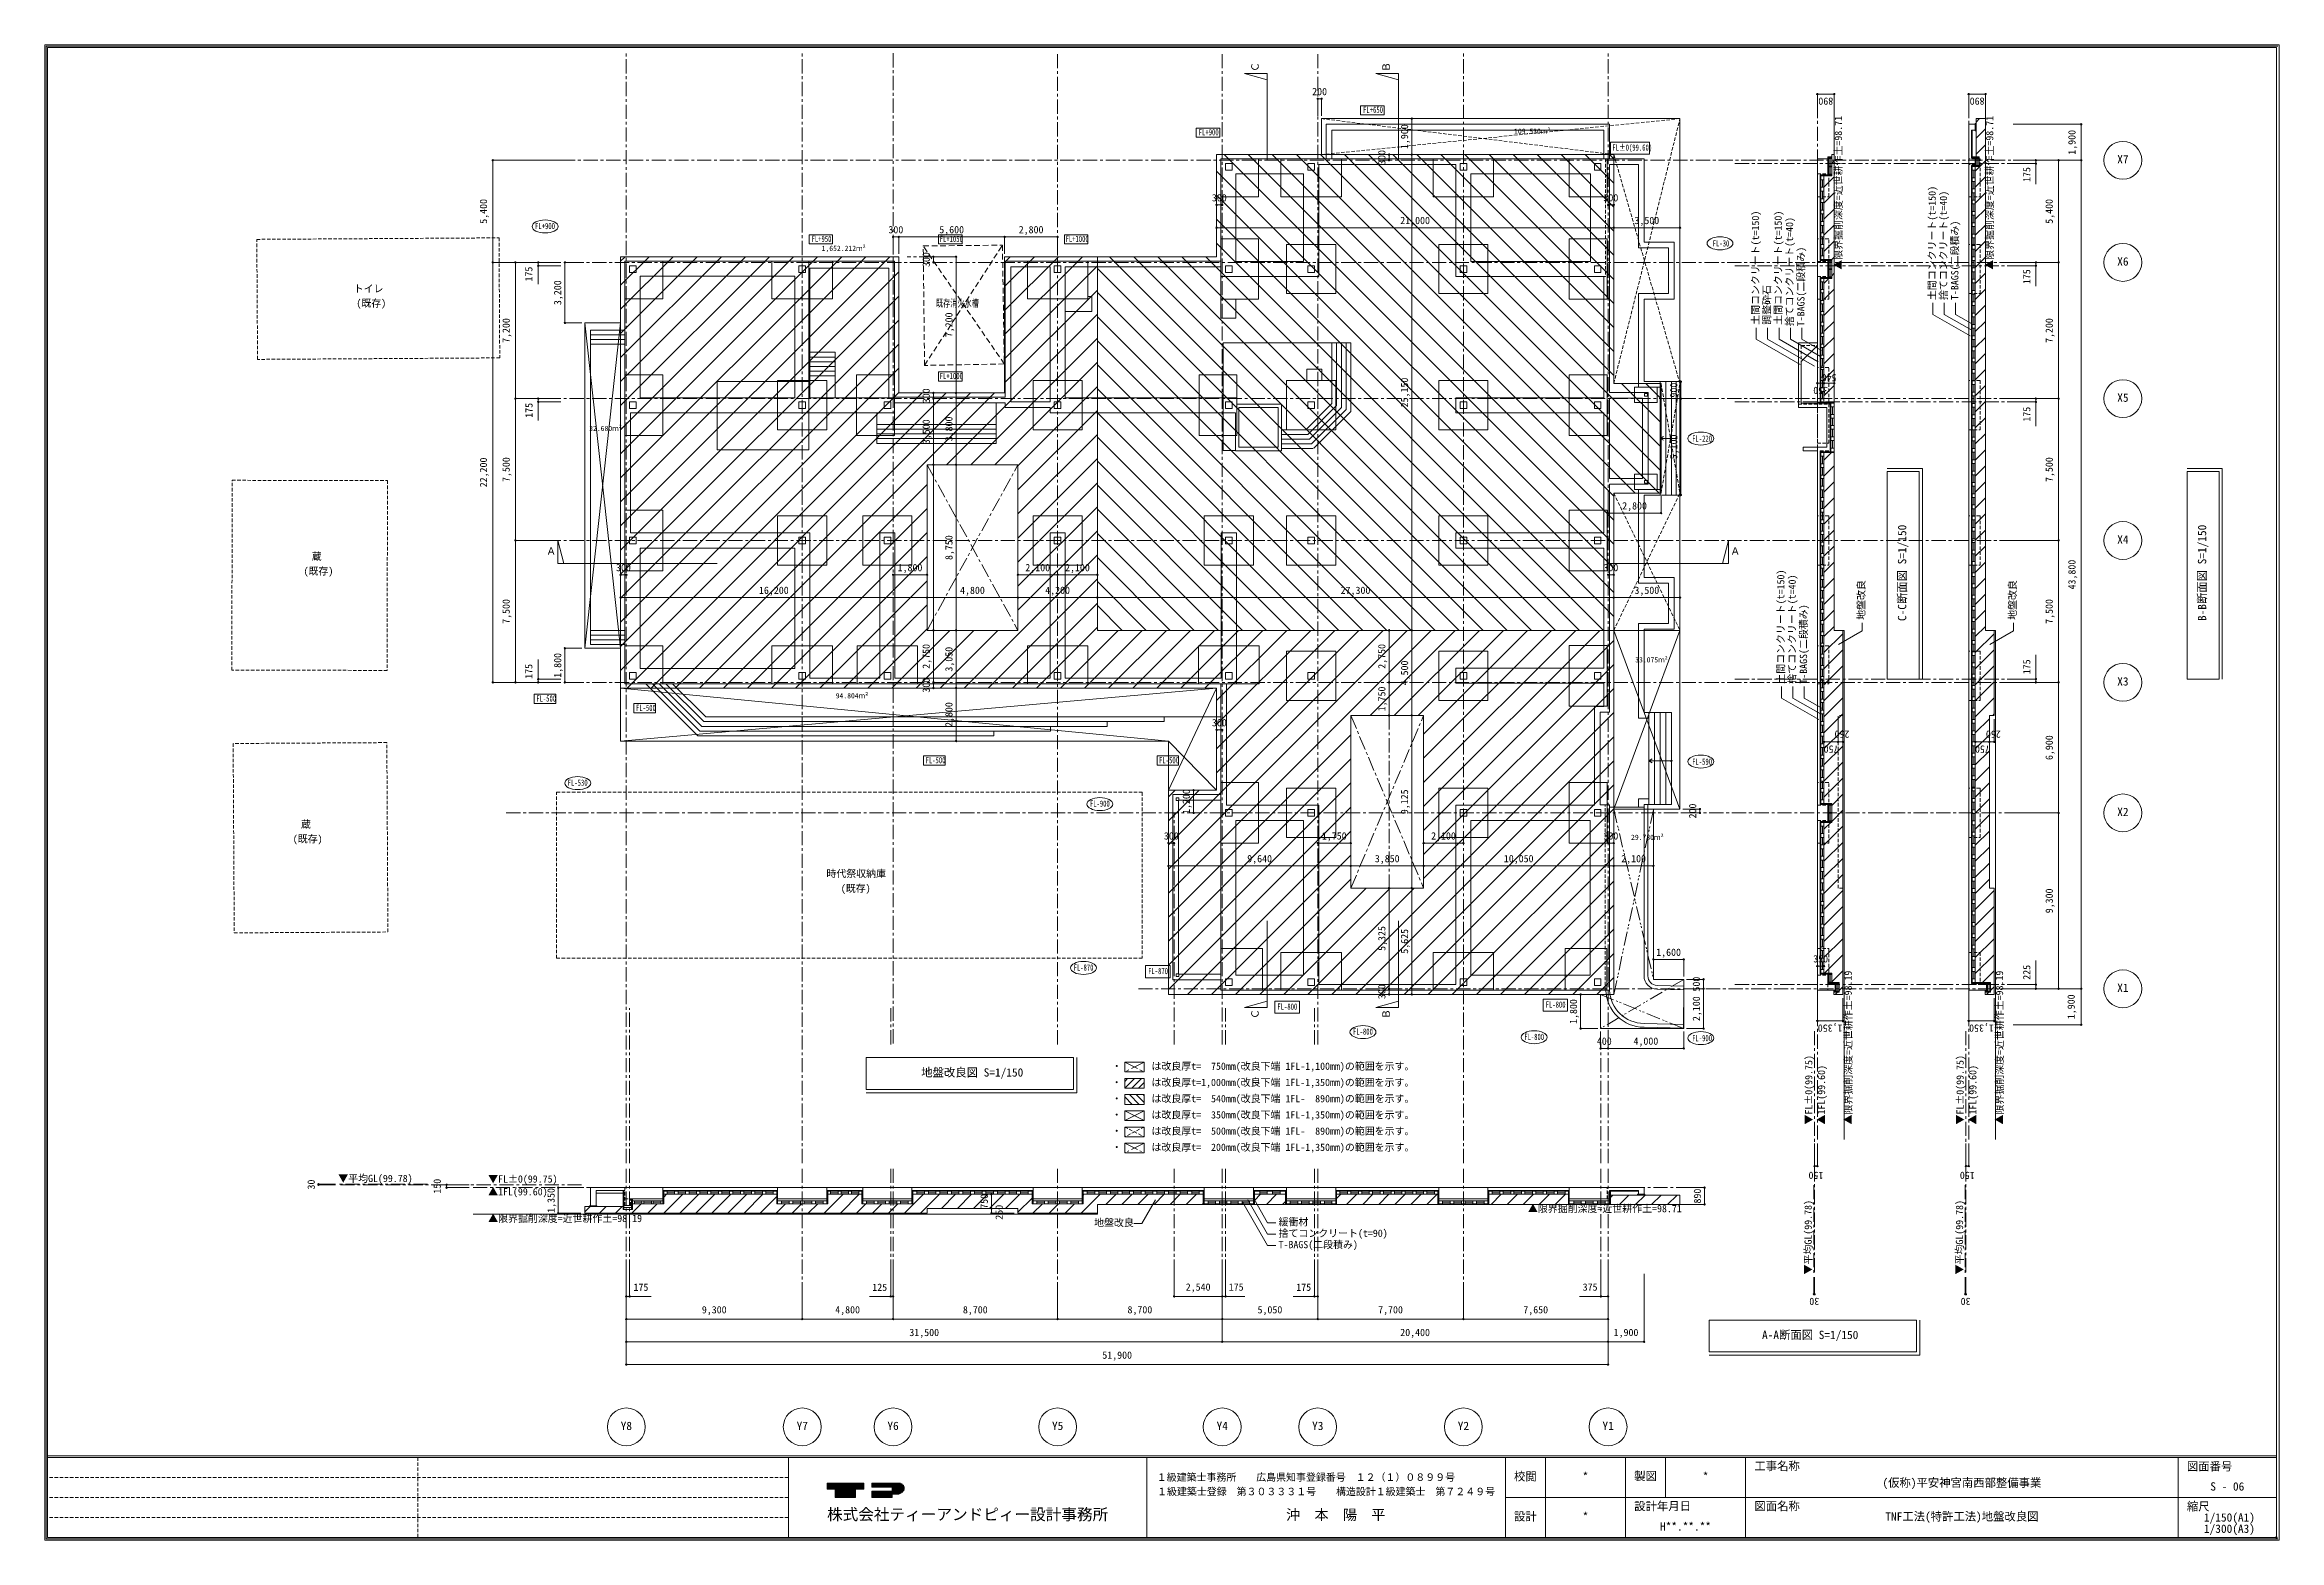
# Model space of a CAD drawing. Units: millimetres at full size, sheet at 1:150. Extents: x -144184 to 144184, y -90019 to 91030.
# Drawn here: x -144184 to -26054, y 11965 to 91030 of the extents above; entities that cross this region are included whole.
import ezdxf
from ezdxf.enums import TextEntityAlignment as Align

# ---------------------------------------------------------------- set-up
doc = ezdxf.new("R2010")
doc.units = ezdxf.units.MM
doc.header["$LTSCALE"] = 150
doc.header["$PDMODE"] = 32
doc.header["$PDSIZE"] = 75
for name, pattern in [('CHAIN1', [8, 5, -1, 1, -1]), ('DASHED1', [1.8, 1.2, -0.6]), ('DASHED2', [3, 2, -1]), ('DOUBLE_CHAIN1', [8.8, 5, -1, 0.6, -0.6, 0.6, -1])]:
    doc.linetypes.add(name, pattern=pattern)
for name, color, linetype, lineweight in [('0-0_基準線', 3, 'Continuous', 13), ('0-1_躯体', 7, 'Continuous', 9), ('0-2_間仕切り', 3, 'Continuous', 13), ('0-3_建具', 2, 'Continuous', 18), ('0-4_設備家具', 7, 'Continuous', 9), ('0-6_文字', 2, 'Continuous', 5), ('0-7_寸法', 4, 'Continuous', 5), ('0-8_補助線', 4, 'Continuous', 5), ('0-9_ハッチ', 4, 'Continuous', 5), ('0-A_給水設備', 7, 'Continuous', 9), ('0-C_ガス設備', 4, 'DASHED1', 5), ('0-E_工事名', 3, 'Continuous', 13), ('0-F_', 4, 'CHAIN1', 5), ('4-7_寸法', 4, 'Continuous', 5), ('F-0_枠', 2, 'Continuous', 13)]:
    doc.layers.add(name, color=color, linetype=linetype, lineweight=lineweight)
doc.styles.add('ＭＳ ゴシック', font='')
doc.styles.get('ＭＳ ゴシック').set_extended_font_data('MS Gothic')

msp = doc.modelspace()

# ---------------------------------------------------------------- texts
at = {"layer": '0-0_基準線', "color": 2, "style": 'ＭＳ ゴシック'}
for s, p in [('Ｃ', (-79891.1, 89589.3)), ('Ｂ', (-72960.6, 89589.3)), ('Ｃ', (-79891.1, 39524.6)), ('Ｂ', (-72960.6, 39524.6))]:
    msp.add_text(s, height=384.9, rotation=90, dxfattribs=at).set_placement(p, align=Align.BOTTOM_LEFT)
for p in [(-117671.6, 63947.8), (-55077.8, 63947.8)]:
    msp.add_text('Ａ', height=384.9, dxfattribs=at).set_placement(p, align=Align.BOTTOM_LEFT)
at = {"layer": '0-3_建具', "style": 'ＭＳ ゴシック'}
msp.add_text('350', height=384.9, dxfattribs=at).set_placement((-50693.3, 42398.4), align=Align.BOTTOM_LEFT)
at = {"layer": '0-4_設備家具', "color": 2, "style": 'ＭＳ ゴシック', "width": 0.9}
for s, p in [('109.530ｍ²', (-66505.9, 86238.3)), ('1,652.212ｍ²', (-103110.2, 80047.1)), ('32.680ｍ²', (-115398.2, 70525.5)), ('33.075ｍ²', (-60103.1, 58292.1)), ('94.804ｍ²', (-102367.3, 56392.7)), ('29.780ｍ²', (-60323.3, 48910))]:
    msp.add_text(s, height=274.9, dxfattribs=at).set_placement(p, align=Align.BOTTOM_LEFT)
at = {"layer": '0-6_文字', "style": 'ＭＳ ゴシック'}
for s, p in [('200', (-77180.6, 88244.5)), ('300', (-82480.6, 82630.3)), ('300', (-61780.6, 82630.3)), ('21,000', (-72524.3, 81430.3)), ('3,500', (-60143.1, 81430.3)), ('300', (-99580.6, 80944.5)), ('5,600', (-96893.1, 80944.5)), ('2,800', (-92693.1, 80944.5)), ('2,800', (-60793.1, 66344.5)), ('300', (-113980.6, 63079.8)), ('1,800', (-99093.1, 63079.8)), ('2,100', (-92343.1, 63079.8)), ('2,100', (-90243.1, 63079.8)), ('300', (-61780.6, 63079.8)), ('16,200', (-106424.3, 61879.8)), ('4,800', (-95793.1, 61879.8)), ('4,200', (-91293.1, 61879.8)), ('27,300', (-75674.3, 61879.8)), ('3,500', (-60143.1, 61879.8)), ('300', (-82480.6, 54882.3)), ('300', (-85020.6, 48895)), ('1,750', (-76668.1, 48895)), ('2,100', (-70893.1, 48895)), ('300', (-61780.6, 48895)), ('9,640', (-80613.1, 47695)), ('3,850', (-73868.1, 47695)), ('10,050', (-67049.3, 47695)), ('2,100', (-60843.1, 47695)), ('1,600', (-58993.1, 42744.5)), ('400', (-62130.6, 38044.5)), ('4,000', (-60193.1, 38044.5))]:
    msp.add_text(s, height=384.9, dxfattribs=at).set_placement(p, align=Align.BOTTOM_LEFT)
for s, p in [('1,900', (-71992.3, 85513.2)), ('300', (-73192.3, 84675.7)), ('300', (-97278.4, 79275.7)), ('3,200', (-116761.8, 77263.2)), ('7,200', (-96078.4, 75563.2)), ('25,150', (-71992.3, 71857)), ('300', (-97278.4, 72075.7)), ('900', (-57761.8, 72375.7)), ('3,500', (-97278.4, 69913.2)), ('3,800', (-96078.4, 70063.2)), ('5,100', (-57761.8, 69113.2)), ('8,750', (-96078.4, 63788.2)), ('2,750', (-97278.4, 58038.2)), ('3,050', (-96078.4, 57888.2)), ('2,750', (-73192.3, 58038.2)), ('1,800', (-116761.8, 57563.2)), ('4,500', (-71992.3, 57163.2)), ('300', (-97278.4, 56775.7)), ('1,750', (-73192.3, 55788.2)), ('2,800', (-96078.4, 54963.2)), ('1,200', (-83528, 50363.2)), ('9,125', (-71992.3, 50350.7)), ('200', (-56761.8, 50125.7)), ('5,325', (-73192.3, 43125.7)), ('5,625', (-71992.3, 42975.7)), ('500', (-56566.5, 40975.7)), ('300', (-73192.3, 40575.7)), ('1,800', (-63061.8, 39263.2)), ('2,100', (-56566.5, 39413.2))]:
    msp.add_text(s, height=384.9, rotation=90, dxfattribs=at).set_placement(p, align=Align.BOTTOM_LEFT)
at = {"layer": '0-7_寸法', "color": 2, "style": 'ＭＳ ゴシック'}
for s, rotation, p in [('890', 180, (-49635.8, 88344.5)), ('890', 180, (-41635.8, 88344.5)), ('1,900', 90, (-36711.1, 85213.2)), ('175', 90, (-39099.7, 83772.7)), ('5,400', 90, (-120683.6, 81563.2)), ('5,400', 90, (-37912, 81563.2)), ('175', 90, (-118285.1, 78509.1)), ('175', 90, (-39099.7, 78372.7)), ('7,200', 90, (-119483.6, 75263.2)), ('7,200', 90, (-37912, 75263.2)), ('175', 90, (-118278.5, 71306.1)), ('175', 90, (-39100.4, 71102.6)), ('22,200', 90, (-120683.6, 67632)), ('7,500', 90, (-119483.6, 67913.2)), ('7,500', 90, (-37912, 67913.2)), ('43,800', 90, (-36712, 62232)), ('7,500', 90, (-119483.6, 60413.2)), ('7,500', 90, (-37912, 60413.2)), ('175', 90, (-118287.1, 57507.2)), ('175', 90, (-39100.4, 57748.8)), ('250', 180, (-48780.8, 54882)), ('250', 180, (-40780.8, 54882)), ('6,900', 90, (-37912, 53213.2)), ('750', 180, (-49355.8, 54094.5)), ('750', 180, (-41355.8, 54094.5)), ('9,300', 90, (-37912, 45113.2)), ('225', 90, (-39100.4, 41598.8)), ('1,900', 90, (-36752.9, 39513.2)), ('1,350', 180, (-49143.3, 39344.5)), ('1,350', 180, (-41143.3, 39344.5)), ('30', 90, (-129790.5, 30511)), ('150', 90, (-123128, 30289.8)), ('150', 180, (-50155.8, 31558.6)), ('150', 180, (-42155.8, 31558.6)), ('1,350', 90, (-117111.8, 29277.3)), ('750', 90, (-94211.8, 29489.8)), ('250', 90, (-93424.3, 28914.8)), ('890', 90, (-56511.8, 29769.8)), ('30', 180, (-50377, 24896.1)), ('30', 180, (-42377, 24896.1))]:
    msp.add_text(s, height=384.9, rotation=rotation, dxfattribs=at).set_placement(p, align=Align.BOTTOM_LEFT)
at = {"layer": '0-7_寸法', "color": 7, "style": 'ＭＳ ゴシック'}
for s, p in [('X7', (-34622.5, 84619.5)), ('X6', (-34622.5, 79219.5)), ('X5', (-34622.5, 72019.5)), ('X4', (-34622.5, 64519.5)), ('X3', (-34622.5, 57019.5)), ('X2', (-34622.5, 50119.5)), ('X1', (-34622.5, 40819.5)), ('Y8', (-113734.8, 17663.5)), ('Y7', (-104434.8, 17663.5)), ('Y6', (-99634.8, 17663.5)), ('Y5', (-90934.8, 17663.5)), ('Y4', (-82234.8, 17663.5)), ('Y3', (-77184.8, 17663.5)), ('Y2', (-69484.8, 17663.5)), ('Y1', (-61834.8, 17663.5))]:
    msp.add_text(s, height=439.9, dxfattribs=at).set_placement(p, align=Align.BOTTOM_LEFT)
at = {"layer": '0-7_寸法', "color": 2, "style": 'ＭＳ ゴシック'}
for s, p in [('175', (-113056.4, 25036.9)), ('125', (-100433.8, 25033.8)), ('2,540', (-83863.1, 25046.1)), ('175', (-81590.4, 25046.6)), ('175', (-78020.2, 25037.1)), ('375', (-62880.7, 25045.2)), ('9,300', (-109443.1, 23846.1)), ('4,800', (-102393.1, 23846.1)), ('8,700', (-95643.1, 23846.1)), ('8,700', (-86943.1, 23846.1)), ('5,050', (-80068.1, 23846.1)), ('7,700', (-73693.1, 23846.1)), ('7,650', (-66018.1, 23846.1)), ('31,500', (-98474.3, 22646.1)), ('20,400', (-72524.3, 22646.1)), ('1,900', (-61243.1, 22646.1)), ('51,900', (-88274.3, 21446.1))]:
    msp.add_text(s, height=384.9, dxfattribs=at).set_placement(p, align=Align.BOTTOM_LEFT)
at = {"layer": '0-9_ハッチ', "style": 'ＭＳ ゴシック', "width": 0.65}
for s, p in [('FL+650', (-74486, 87328.1)), ('FL+900', (-83175.1, 86140.8)), ('FL±0(99.60)', (-61309.5, 85330.1)), ('FL+900', (-118259, 81181.3)), ('FL+950', (-103643.1, 80502.6)), ('FL+1050', (-96869.8, 80502.6)), ('FL+1000', (-90217.5, 80502.6)), ('FL-30', (-56002.3, 80262.4)), ('FL+1000', (-96869.8, 73251.3)), ('FL-220', (-57091.9, 69944.4)), ('FL-500', (-118197, 56206.5)), ('FL-500', (-112926.6, 55710.5)), ('FL-500', (-97615.7, 52943.2)), ('FL-500', (-85270.8, 52943.2)), ('FL-590', (-57091.9, 52865.2)), ('FL-530', (-116533.2, 51755.3)), ('FL-900', (-88930.7, 50648.5)), ('FL-870', (-89792.7, 41983.3)), ('FL-870', (-85850.1, 41796.6)), ('FL-800', (-79017.4, 39914)), ('FL-800', (-64835.9, 40024.6)), ('FL-800', (-75022.4, 38594.6)), ('FL-800', (-65969.3, 38319)), ('FL-900', (-57091.9, 38250.4))]:
    msp.add_text(s, height=329.9, dxfattribs=at).set_placement(p, align=Align.BOTTOM_LEFT)
at = {"layer": '0-A_給水設備', "color": 2, "style": 'ＭＳ ゴシック'}
for s, rotation, p in [('▲限界掘削深度=近世耕作土=98.71', 90, (-49059.5, 79132)), ('▲限界掘削深度=近世耕作土=98.71', 90, (-41059.5, 79132)), ('土間コンクリート(t=150)', 90, (-44102.3, 77529)), ('捨てコンクリート(t=40)', 90, (-43502.3, 77529)), ('土間コンクリート(t=150)', 90, (-53439, 76220)), ('土間コンクリート(t=150)', 90, (-52239, 76220)), ('捨てコンクリート(t=40)', 90, (-51639, 76145)), ('T-BAGS(二段積み)', 90, (-42902.3, 77529)), ('T-BAGS(二段積み)', 90, (-51039, 76145)), ('調整砕石', 90, (-52839, 76220)), ('540', 180, (-49460.8, 73728.8)), ('350', 180, (-49905.8, 73053.8)), ('土間コンクリート(t=150)', 90, (-52102.3, 57247.3)), ('捨てコンクリート(t=40)', 90, (-51502.3, 57247.3)), ('地盤改良', 90, (-47849.8, 60623.4)), ('地盤改良', 90, (-39849.8, 60623.4)), ('T-BAGS(二段積み)', 90, (-50902.3, 57247.3)), ('▲限界掘削深度=近世耕作土=98.19', 90, (-48539.5, 33946.1)), ('▲限界掘削深度=近世耕作土=98.19', 90, (-40539.5, 33946.1))]:
    msp.add_text(s, height=384.9, rotation=rotation, dxfattribs=at).set_placement(p, align=Align.BOTTOM_LEFT)
for s, p in [('・\u3000\u3000\u3000は改良厚t=\u3000750mm(改良下端 1FL-1,100mm)の範囲を示す。', (-87775.6, 36720.7)), ('・\u3000\u3000\u3000は改良厚t=1,000mm(改良下端 1FL-1,350mm)の範囲を示す。', (-87775.6, 35863.6)), ('・\u3000\u3000\u3000は改良厚t=\u3000540mm(改良下端 1FL-\u3000890mm)の範囲を示す。', (-87775.6, 35006.4)), ('・\u3000\u3000\u3000は改良厚t=\u3000350mm(改良下端 1FL-1,350mm)の範囲を示す。', (-87775.6, 34149.3)), ('・\u3000\u3000\u3000は改良厚t=\u3000500mm(改良下端 1FL-\u3000890mm)の範囲を示す。', (-87775.6, 33292.1)), ('・\u3000\u3000\u3000は改良厚t=\u3000200mm(改良下端 1FL-1,350mm)の範囲を示す。', (-87775.6, 32435)), ('▲限界掘削深度=近世耕作土=98.71', (-65774.3, 29193.5)), ('▲限界掘削深度=近世耕作土=98.19', (-120740.5, 28673.5)), ('地盤改良', (-88709.1, 28448.6)), ('緩衝材', (-78957.5, 28490)), ('捨てコンクリート(t=90)', (-78957.5, 27890)), ('T-BAGS(二段積み)', (-78957.5, 27290))]:
    msp.add_text(s, height=384.9, dxfattribs=at).set_placement(p, align=Align.BOTTOM_LEFT)
at = {"layer": '0-C_ガス設備', "color": 2, "style": 'ＭＳ ゴシック'}
for s, p in [('トイレ', (-127847.4, 77821.4)), ('(既存)', (-127707.2, 77059.2)), ('蔵', (-130068.3, 63672)), ('(既存)', (-130498, 62894.5)), ('蔵', (-130638.6, 49513.7)), ('(既存)', (-131068.3, 48736.3)), ('時代祭収納庫', (-102859.6, 46899.2)), ('(既存)', (-102096.5, 46121.7))]:
    msp.add_text(s, height=384.9, dxfattribs=at).set_placement(p, align=Align.BOTTOM_LEFT)
at = {"layer": '0-C_ガス設備', "color": 1, "style": 'ＭＳ ゴシック', "width": 0.7}
msp.add_text('既存消火水槽', height=384.9, dxfattribs=at).set_placement((-97067.4, 77058.3), align=Align.BOTTOM_LEFT)
at = {"layer": '0-E_工事名', "color": 2, "style": 'ＭＳ ゴシック'}
for s, p in [('C-C断面図 S=1/150', (-45643, 60561.8)), ('B-B断面図 S=1/150', (-29785.3, 60561.8))]:
    msp.add_text(s, height=439.9, rotation=90, dxfattribs=at).set_placement(p, align=Align.BOTTOM_LEFT)
for s, p in [('地盤改良図 S=1/150', (-97845.7, 36345.9)), ('A-A断面図 S=1/150', (-53399.6, 22471.8))]:
    msp.add_text(s, height=439.9, dxfattribs=at).set_placement(p, align=Align.BOTTOM_LEFT)
at = {"layer": '0-F_', "color": 2, "style": 'ＭＳ ゴシック'}
for s, p in [('▼FL±0(99.75)', (-50624.5, 33946.1)), ('▲1FL(99.60)', (-49949.5, 33946.1)), ('▼FL±0(99.75)', (-42624.5, 33946.1)), ('▲1FL(99.60)', (-41949.5, 33946.1)), ('▼平均GL(99.78)', (-50654.5, 26021.1)), ('▼平均GL(99.78)', (-42654.5, 26021.1))]:
    msp.add_text(s, height=384.9, rotation=90, dxfattribs=at).set_placement(p, align=Align.BOTTOM_LEFT)
for s, p in [('▼平均GL(99.78)', (-128665.5, 30788.5)), ('▼FL±0(99.75)', (-120740.5, 30758.5)), ('▲1FL(99.60)', (-120740.5, 30083.5))]:
    msp.add_text(s, height=384.9, dxfattribs=at).set_placement(p, align=Align.BOTTOM_LEFT)
at = {"layer": 'F-0_枠', "style": 'ＭＳ ゴシック'}
for s, height, p in [('１', 385.3, (-85392.7, 14990.6)), ('級', 385.3, (-84867.1, 14990.6)), ('建', 385.3, (-84341.6, 14990.6)), ('築', 385.3, (-83816, 14990.6)), ('士', 385.3, (-83290.4, 14990.6)), ('事', 385.3, (-82764.8, 14990.6)), ('務', 385.3, (-82239.3, 14990.6)), ('所', 385.3, (-81713.7, 14990.6)), ('広', 385.3, (-80136.9, 14990.6)), ('島', 385.3, (-79611.4, 14990.6)), ('県', 385.3, (-79085.8, 14990.6)), ('知', 385.3, (-78560.2, 14990.6)), ('事', 385.3, (-78034.6, 14990.6)), ('登', 385.3, (-77509.1, 14990.6)), ('録', 385.3, (-76983.5, 14990.6)), ('番', 385.3, (-76457.9, 14990.6)), ('号', 385.3, (-75932.3, 14990.6)), ('１', 385.3, (-74881.2, 14990.6)), ('２', 385.3, (-74355.6, 14990.6)), ('（', 385.3, (-73830, 14990.6)), ('１', 385.3, (-73304.4, 14990.6)), ('）', 385.3, (-72778.9, 14990.6)), ('０', 385.3, (-72253.3, 14990.6)), ('８', 385.3, (-71727.7, 14990.6)), ('９', 385.3, (-71202.1, 14990.6)), ('９', 385.3, (-70676.5, 14990.6)), ('号', 385.3, (-70151, 14990.6)), ('校閲', 440.4, (-66510.2, 14990.6)), ('*', 439.9, (-62883.7, 14990.6)), ('製図', 440.4, (-60156.8, 15009)), ('*', 439.9, (-56531.6, 14991)), ('工事名称', 440.4, (-53804.8, 15538.3)), ('図面番号', 440.4, (-30937.7, 15520)), ('１', 385.3, (-85379.1, 14232.3)), ('級', 385.3, (-84853.5, 14232.3)), ('建', 385.3, (-84327.9, 14232.3)), ('築', 385.3, (-83802.3, 14232.3)), ('士', 385.3, (-83276.8, 14232.3)), ('登', 385.3, (-82751.2, 14232.3)), ('録', 385.3, (-82225.6, 14232.3)), ('第', 385.3, (-81174.5, 14232.3)), ('３', 385.3, (-80648.9, 14232.3)), ('０', 385.3, (-80123.3, 14232.3)), ('３', 385.3, (-79597.7, 14232.3)), ('３', 385.3, (-79072.2, 14232.3)), ('３', 385.3, (-78546.6, 14232.3)), ('１', 385.3, (-78021, 14232.3)), ('号', 385.3, (-77495.4, 14232.3)), ('構', 385.3, (-75918.7, 14232.3)), ('造', 385.3, (-75393.1, 14232.3)), ('設', 385.3, (-74867.5, 14232.3)), ('計', 385.3, (-74342, 14232.3)), ('１', 385.3, (-73816.4, 14232.3)), ('級', 385.3, (-73290.8, 14232.3)), ('建', 385.3, (-72765.2, 14232.3)), ('築', 385.3, (-72239.6, 14232.3)), ('士', 385.3, (-71714.1, 14232.3)), ('第', 385.3, (-70662.9, 14232.3)), ('７', 385.3, (-70137.3, 14232.3)), ('２', 385.3, (-69611.8, 14232.3)), ('４', 385.3, (-69086.2, 14232.3)), ('９', 385.3, (-68560.6, 14232.3)), ('号', 385.3, (-68035, 14232.3)), ('(仮称)平安神宮南西部整備事業', 439.9, (-47031.7, 14655.9)), ('S - 06', 439.9, (-29701.7, 14461.3)), ('株式会社ティーアンドピィー設計事務所', 605.5, (-102826.5, 12850.8)), ('沖', 550.5, (-78560.2, 12873.3)), ('本', 550.5, (-77058.6, 12873.3)), ('陽', 550.5, (-75556.9, 12873.3)), ('平', 550.5, (-74055.3, 12873.3)), ('設計', 440.4, (-66510.2, 12873.3)), ('*', 439.9, (-62883.7, 12873.3)), ('設計年月日', 440.4, (-60156.8, 13421)), ('図面名称', 440.4, (-53804.8, 13421)), ('TNF工法(特許工法)地盤改良図', 439.9, (-46880.7, 12873.6)), ('縮尺', 440.4, (-30937.7, 13402.6)), ('1/150(A1)', 439.9, (-30036.8, 12822.7)), ('H**.**.**', 439.9, (-58791.7, 12344)), ('1/300(A3)', 439.9, (-30036.8, 12226.3))]:
    msp.add_text(s, height=height, dxfattribs=at).set_placement(p, align=Align.BOTTOM_LEFT)

# ---------------------------------------------------------------- linework, layer by layer
at = {"layer": '0-0_基準線'}
for p, q in [((-80753.6, 89501.8), (-79553.6, 89180.2)), ((-79553.6, 89501.8), (-80753.6, 89501.8)), ((-79553.6, 89501.8), (-79553.6, 84930.4)), ((-73823.1, 89501.8), (-72623.1, 89180.2)), ((-72623.1, 89501.8), (-73823.1, 89501.8)), ((-72623.1, 89501.8), (-72623.1, 84930.4)), ((-42474.5, 41044.5), (-42474.5, 86819.5)), ((-42284.5, 86819.5), (-42474.5, 86819.5)), ((-42474.5, 86819.5), (-42124.5, 86819.5)), ((-42324.5, 85044.5), (-42324.5, 86519.5)), ((-42284.5, 85094.5), (-42284.5, 86519.5)), ((-42084.5, 86869.5), (-42124.5, 86869.5)), ((-42084.5, 86469.5), (-42124.5, 86469.5)), ((-42084.5, 85094.5), (-42084.5, 87119.5)), ((-42084.5, 87119.5), (-41584.5, 87119.5)), ((-41584.5, 60069.5), (-41584.5, 87119.5)), ((-49924.5, 85094.5), (-49714.5, 85094.5)), ((-49924.5, 84144.5), (-49924.5, 85094.5)), ((-49714.5, 84094.5), (-49714.5, 85219.5)), ((-41914.5, 85094.5), (-42324.5, 85094.5)), ((-41914.5, 85094.5), (-41914.5, 84594.5)), ((-50474.5, 84994.5), (-49924.5, 84994.5)), ((-50474.5, 75274.5), (-50474.5, 84994.5)), ((-50324.5, 84144.5), (-49714.5, 84144.5)), ((-50324.5, 79619.5), (-50324.5, 84144.5)), ((-50324.5, 84094.5), (-49714.5, 84094.5)), ((-50284.5, 79669.5), (-50284.5, 84094.5)), ((-50124.5, 83891.3), (-50284.5, 83891.3)), ((-50204.5, 83891.3), (-50204.5, 83491.3)), ((-50124.5, 79669.5), (-50124.5, 84094.5)), ((-49924.5, 85044.5), (-49714.5, 85044.5)), ((-49874.5, 84144.5), (-49874.5, 85044.5)), ((-49714.5, 85011.1), (-49874.5, 85011.1)), ((-49714.5, 84611.1), (-49874.5, 84611.1)), ((-49714.5, 84577.8), (-49874.5, 84577.8)), ((-49714.5, 84177.8), (-49874.5, 84177.8)), ((-49794.5, 85011.1), (-49794.5, 84611.1)), ((-49794.5, 84577.8), (-49794.5, 84177.8)), ((-41914.5, 85044.5), (-42324.5, 85044.5)), ((-41914.5, 84644.5), (-42324.5, 84644.5)), ((-42324.5, 41394.5), (-42324.5, 84644.5)), ((-41914.5, 84594.5), (-42324.5, 84594.5)), ((-42284.5, 41444.5), (-42284.5, 84594.5)), ((-42124.5, 84397.9), (-42284.5, 84397.9)), ((-42124.5, 83997.9), (-42284.5, 83997.9)), ((-42204.5, 84397.9), (-42204.5, 83997.9)), ((-42124.5, 85044.5), (-42124.5, 84644.5)), ((-42124.5, 41444.5), (-42124.5, 84594.5)), ((-42074.5, 85044.5), (-42074.5, 84644.5)), ((-41994.5, 85044.5), (-41994.5, 84644.5)), ((-50124.5, 83491.3), (-50284.5, 83491.3)), ((-50124.5, 83288.2), (-50284.5, 83288.2)), ((-50124.5, 82888.2), (-50284.5, 82888.2)), ((-50204.5, 83288.2), (-50204.5, 82888.2)), ((-42124.5, 83801.3), (-42284.5, 83801.3)), ((-42124.5, 83401.3), (-42284.5, 83401.3)), ((-42124.5, 83204.7), (-42284.5, 83204.7)), ((-42124.5, 82804.7), (-42284.5, 82804.7)), ((-42204.5, 83801.3), (-42204.5, 83401.3)), ((-42204.5, 83204.7), (-42204.5, 82804.7)), ((-50124.5, 82685.1), (-50284.5, 82685.1)), ((-50124.5, 82285.1), (-50284.5, 82285.1)), ((-50124.5, 82082), (-50284.5, 82082)), ((-50124.5, 81682), (-50284.5, 81682)), ((-50204.5, 82685.1), (-50204.5, 82285.1)), ((-50204.5, 82082), (-50204.5, 81682)), ((-42124.5, 82608.2), (-42284.5, 82608.2)), ((-42124.5, 82208.2), (-42284.5, 82208.2)), ((-42124.5, 82011.6), (-42284.5, 82011.6)), ((-42124.5, 81611.6), (-42284.5, 81611.6)), ((-42204.5, 82608.2), (-42204.5, 82208.2)), ((-42204.5, 82011.6), (-42204.5, 81611.6)), ((-50124.5, 81478.8), (-50284.5, 81478.8)), ((-50124.5, 81078.8), (-50284.5, 81078.8)), ((-50124.5, 80875.7), (-50284.5, 80875.7)), ((-50124.5, 80475.7), (-50284.5, 80475.7)), ((-50204.5, 81478.8), (-50204.5, 81078.8)), ((-50204.5, 80875.7), (-50204.5, 80475.7)), ((-42124.5, 81415), (-42284.5, 81415)), ((-42124.5, 81015), (-42284.5, 81015)), ((-42124.5, 80818.4), (-42284.5, 80818.4)), ((-42124.5, 80418.4), (-42284.5, 80418.4)), ((-42204.5, 81415), (-42204.5, 81015)), ((-42204.5, 80818.4), (-42204.5, 80418.4)), ((-50324.5, 79669.5), (-49714.5, 79669.5)), ((-50324.5, 79619.5), (-49714.5, 79619.5)), ((-50124.5, 80272.6), (-50284.5, 80272.6)), ((-50124.5, 79872.6), (-50284.5, 79872.6)), ((-50204.5, 80272.6), (-50204.5, 79872.6)), ((-49924.5, 78719.5), (-49924.5, 79619.5)), ((-49874.5, 78719.5), (-49874.5, 79619.5)), ((-49714.5, 79586.1), (-49874.5, 79586.1)), ((-49714.5, 79186.1), (-49874.5, 79186.1)), ((-49714.5, 79152.8), (-49874.5, 79152.8)), ((-49794.5, 79586.1), (-49794.5, 79186.1)), ((-49794.5, 79152.8), (-49794.5, 78752.8)), ((-49714.5, 78669.5), (-49714.5, 79669.5)), ((-42124.5, 80221.9), (-42284.5, 80221.9)), ((-42124.5, 79821.9), (-42284.5, 79821.9)), ((-42124.5, 79625.3), (-42284.5, 79625.3)), ((-42124.5, 79225.3), (-42284.5, 79225.3)), ((-42204.5, 80221.9), (-42204.5, 79821.9)), ((-42204.5, 79625.3), (-42204.5, 79225.3)), ((-50324.5, 78719.5), (-49714.5, 78719.5)), ((-50324.5, 72124.5), (-50324.5, 78719.5)), ((-50324.5, 78669.5), (-49714.5, 78669.5)), ((-50284.5, 72124.5), (-50284.5, 78669.5)), ((-50124.5, 78490.7), (-50284.5, 78490.7)), ((-50124.5, 78090.7), (-50284.5, 78090.7)), ((-50204.5, 78490.7), (-50204.5, 78090.7)), ((-50124.5, 72124.5), (-50124.5, 78669.5)), ((-49714.5, 78752.8), (-49874.5, 78752.8)), ((-42124.5, 79028.7), (-42284.5, 79028.7)), ((-42124.5, 78628.7), (-42284.5, 78628.7)), ((-42124.5, 78432.1), (-42284.5, 78432.1)), ((-42124.5, 78032.1), (-42284.5, 78032.1)), ((-42204.5, 79028.7), (-42204.5, 78628.7)), ((-42204.5, 78432.1), (-42204.5, 78032.1)), ((-50124.5, 77912), (-50284.5, 77912)), ((-50124.5, 77512), (-50284.5, 77512)), ((-50124.5, 77333.2), (-50284.5, 77333.2)), ((-50124.5, 76933.2), (-50284.5, 76933.2)), ((-50204.5, 77912), (-50204.5, 77512)), ((-50204.5, 77333.2), (-50204.5, 76933.2)), ((-42124.5, 77835.6), (-42284.5, 77835.6)), ((-42124.5, 77435.6), (-42284.5, 77435.6)), ((-42124.5, 77239), (-42284.5, 77239)), ((-42124.5, 76839), (-42284.5, 76839)), ((-42204.5, 77835.6), (-42204.5, 77435.6)), ((-42204.5, 77239), (-42204.5, 76839)), ((-50124.5, 76754.5), (-50284.5, 76754.5)), ((-50124.5, 76354.5), (-50284.5, 76354.5)), ((-50124.5, 76175.7), (-50284.5, 76175.7)), ((-50124.5, 75775.7), (-50284.5, 75775.7)), ((-50204.5, 76754.5), (-50204.5, 76354.5)), ((-50204.5, 76175.7), (-50204.5, 75775.7)), ((-42124.5, 76642.4), (-42284.5, 76642.4)), ((-42124.5, 76242.4), (-42284.5, 76242.4)), ((-42124.5, 76045.8), (-42284.5, 76045.8)), ((-42124.5, 75645.8), (-42284.5, 75645.8)), ((-42204.5, 76642.4), (-42204.5, 76242.4)), ((-42204.5, 76045.8), (-42204.5, 75645.8)), ((-51474.5, 75274.5), (-50474.5, 75274.5)), ((-51474.5, 71844.5), (-51474.5, 75274.5)), ((-50474.5, 75124.5), (-51324.5, 74274.5)), ((-50474.5, 72074.5), (-50474.5, 75124.5)), ((-50124.5, 75597), (-50284.5, 75597)), ((-50124.5, 75197), (-50284.5, 75197)), ((-50124.5, 75018.2), (-50284.5, 75018.2)), ((-50124.5, 74618.2), (-50284.5, 74618.2)), ((-50124.5, 74439.5), (-50284.5, 74439.5)), ((-50204.5, 75597), (-50204.5, 75197)), ((-50204.5, 75018.2), (-50204.5, 74618.2)), ((-50204.5, 74439.5), (-50204.5, 74039.5)), ((-42124.5, 75449.3), (-42284.5, 75449.3)), ((-42124.5, 75049.3), (-42284.5, 75049.3)), ((-42124.5, 74852.7), (-42284.5, 74852.7)), ((-42124.5, 74452.7), (-42284.5, 74452.7)), ((-42204.5, 75449.3), (-42204.5, 75049.3)), ((-42204.5, 74852.7), (-42204.5, 74452.7)), ((-51324.5, 72074.5), (-51324.5, 74274.5)), ((-50124.5, 74039.5), (-50284.5, 74039.5)), ((-50124.5, 73860.7), (-50284.5, 73860.7)), ((-50124.5, 73460.7), (-50284.5, 73460.7)), ((-50124.5, 73282), (-50284.5, 73282)), ((-50204.5, 73860.7), (-50204.5, 73460.7)), ((-50204.5, 73282), (-50204.5, 72882)), ((-42124.5, 74256.1), (-42284.5, 74256.1)), ((-42124.5, 73856.1), (-42284.5, 73856.1)), ((-42124.5, 73659.5), (-42284.5, 73659.5)), ((-42124.5, 73259.5), (-42284.5, 73259.5)), ((-42204.5, 74256.1), (-42204.5, 73856.1)), ((-42204.5, 73659.5), (-42204.5, 73259.5)), ((-51324.5, 72074.5), (-49594.5, 72074.5)), ((-50474.5, 72124.5), (-49594.5, 72124.5)), ((-50124.5, 72882), (-50284.5, 72882)), ((-50124.5, 72703.2), (-50284.5, 72703.2)), ((-50124.5, 72303.2), (-50284.5, 72303.2)), ((-50204.5, 72703.2), (-50204.5, 72303.2)), ((-49794.5, 69514.5), (-49794.5, 72074.5)), ((-49754.5, 69514.5), (-49754.5, 72074.5)), ((-49594.5, 69464.5), (-49594.5, 72124.5)), ((-42124.5, 73063), (-42284.5, 73063)), ((-42124.5, 72663), (-42284.5, 72663)), ((-42124.5, 72466.4), (-42284.5, 72466.4)), ((-42124.5, 72066.4), (-42284.5, 72066.4)), ((-42204.5, 73063), (-42204.5, 72663)), ((-42204.5, 72466.4), (-42204.5, 72066.4)), ((-51474.5, 71844.5), (-49974.5, 71844.5)), ((-49974.5, 69744.5), (-49974.5, 71844.5)), ((-49594.5, 71882.5), (-49754.5, 71882.5)), ((-49594.5, 71482.5), (-49754.5, 71482.5)), ((-49594.5, 71290.5), (-49754.5, 71290.5)), ((-49594.5, 70890.5), (-49754.5, 70890.5)), ((-49674.5, 71882.5), (-49674.5, 71482.5)), ((-49674.5, 71290.5), (-49674.5, 70890.5)), ((-42124.5, 71869.8), (-42284.5, 71869.8)), ((-42124.5, 71469.8), (-42284.5, 71469.8)), ((-42124.5, 71273.2), (-42284.5, 71273.2)), ((-42204.5, 71869.8), (-42204.5, 71469.8)), ((-42204.5, 71273.2), (-42204.5, 70873.2)), ((-51224.5, 69744.5), (-49974.5, 69744.5)), ((-51224.5, 69564.5), (-51224.5, 69744.5)), ((-49594.5, 70698.5), (-49754.5, 70698.5)), ((-49594.5, 70298.5), (-49754.5, 70298.5)), ((-49594.5, 70106.5), (-49754.5, 70106.5)), ((-49594.5, 69706.5), (-49754.5, 69706.5)), ((-49674.5, 70698.5), (-49674.5, 70298.5)), ((-49674.5, 70106.5), (-49674.5, 69706.5)), ((-42124.5, 70873.2), (-42284.5, 70873.2)), ((-42124.5, 70676.7), (-42284.5, 70676.7)), ((-42124.5, 70276.7), (-42284.5, 70276.7)), ((-42124.5, 70080.1), (-42284.5, 70080.1)), ((-42204.5, 70676.7), (-42204.5, 70276.7)), ((-42204.5, 70080.1), (-42204.5, 69680.1)), ((-51224.5, 69564.5), (-50474.5, 69564.5)), ((-50474.5, 41044.5), (-50474.5, 69564.5)), ((-50324.5, 50869.5), (-50324.5, 69514.5)), ((-50324.5, 69514.5), (-49594.5, 69514.5)), ((-50324.5, 69464.5), (-49594.5, 69464.5)), ((-50284.5, 50919.5), (-50284.5, 69464.5)), ((-50124.5, 69272.4), (-50284.5, 69272.4)), ((-50124.5, 68872.4), (-50284.5, 68872.4)), ((-50124.5, 68680.4), (-50284.5, 68680.4)), ((-50204.5, 69272.4), (-50204.5, 68872.4)), ((-50204.5, 68680.4), (-50204.5, 68280.4)), ((-50124.5, 50919.5), (-50124.5, 69464.5)), ((-42124.5, 69680.1), (-42284.5, 69680.1)), ((-42124.5, 69483.5), (-42284.5, 69483.5)), ((-42124.5, 69083.5), (-42284.5, 69083.5)), ((-42124.5, 68886.9), (-42284.5, 68886.9)), ((-42204.5, 69483.5), (-42204.5, 69083.5)), ((-42204.5, 68886.9), (-42204.5, 68486.9)), ((-50124.5, 68280.4), (-50284.5, 68280.4)), ((-50124.5, 68088.4), (-50284.5, 68088.4)), ((-50124.5, 67688.4), (-50284.5, 67688.4)), ((-50124.5, 67496.3), (-50284.5, 67496.3)), ((-50204.5, 68088.4), (-50204.5, 67688.4)), ((-50204.5, 67496.3), (-50204.5, 67096.3)), ((-42124.5, 68486.9), (-42284.5, 68486.9)), ((-42124.5, 68290.4), (-42284.5, 68290.4)), ((-42124.5, 67890.4), (-42284.5, 67890.4)), ((-42124.5, 67693.8), (-42284.5, 67693.8)), ((-42204.5, 68290.4), (-42204.5, 67890.4)), ((-42204.5, 67693.8), (-42204.5, 67293.8)), ((-50124.5, 67096.3), (-50284.5, 67096.3)), ((-50124.5, 66904.3), (-50284.5, 66904.3)), ((-50124.5, 66504.3), (-50284.5, 66504.3)), ((-50124.5, 66312.3), (-50284.5, 66312.3)), ((-50204.5, 66904.3), (-50204.5, 66504.3)), ((-50204.5, 66312.3), (-50204.5, 65912.3)), ((-42124.5, 67293.8), (-42284.5, 67293.8)), ((-42124.5, 67097.2), (-42284.5, 67097.2)), ((-42124.5, 66697.2), (-42284.5, 66697.2)), ((-42124.5, 66500.6), (-42284.5, 66500.6)), ((-42204.5, 67097.2), (-42204.5, 66697.2)), ((-42204.5, 66500.6), (-42204.5, 66100.6)), ((-50124.5, 65912.3), (-50284.5, 65912.3)), ((-50124.5, 65720.2), (-50284.5, 65720.2)), ((-50124.5, 65320.2), (-50284.5, 65320.2)), ((-50124.5, 65128.2), (-50284.5, 65128.2)), ((-50204.5, 65720.2), (-50204.5, 65320.2)), ((-50204.5, 65128.2), (-50204.5, 64728.2)), ((-42124.5, 66100.6), (-42284.5, 66100.6)), ((-42124.5, 65904.1), (-42284.5, 65904.1)), ((-42124.5, 65504.1), (-42284.5, 65504.1)), ((-42124.5, 65307.5), (-42284.5, 65307.5)), ((-42204.5, 65904.1), (-42204.5, 65504.1)), ((-42204.5, 65307.5), (-42204.5, 64907.5)), ((-117059.1, 64810.3), (-116737.5, 63610.3)), ((-117059.1, 63610.3), (-117059.1, 64810.3)), ((-55165.3, 64810.3), (-55486.9, 63610.3)), ((-55165.3, 63610.3), (-55165.3, 64810.3)), ((-50124.5, 64728.2), (-50284.5, 64728.2)), ((-50124.5, 64536.2), (-50284.5, 64536.2)), ((-50124.5, 64136.2), (-50284.5, 64136.2)), ((-50124.5, 63944.1), (-50284.5, 63944.1)), ((-50204.5, 64536.2), (-50204.5, 64136.2)), ((-50204.5, 63944.1), (-50204.5, 63544.1)), ((-42124.5, 64907.5), (-42284.5, 64907.5)), ((-42124.5, 64710.9), (-42284.5, 64710.9)), ((-42124.5, 64310.9), (-42284.5, 64310.9)), ((-42124.5, 64114.3), (-42284.5, 64114.3)), ((-42204.5, 64710.9), (-42204.5, 64310.9)), ((-42204.5, 64114.3), (-42204.5, 63714.3)), ((-108626.7, 63610.3), (-117059.1, 63610.3)), ((-61467.4, 63610.3), (-55165.3, 63610.3)), ((-50124.5, 63544.1), (-50284.5, 63544.1)), ((-50124.5, 63352.1), (-50284.5, 63352.1)), ((-50124.5, 62952.1), (-50284.5, 62952.1)), ((-50124.5, 62760.1), (-50284.5, 62760.1)), ((-50204.5, 63352.1), (-50204.5, 62952.1)), ((-50204.5, 62760.1), (-50204.5, 62360.1)), ((-42124.5, 63714.3), (-42284.5, 63714.3)), ((-42124.5, 63517.7), (-42284.5, 63517.7)), ((-42124.5, 63117.7), (-42284.5, 63117.7)), ((-42124.5, 62921.2), (-42284.5, 62921.2)), ((-42204.5, 63517.7), (-42204.5, 63117.7)), ((-42204.5, 62921.2), (-42204.5, 62521.2)), ((-50124.5, 62360.1), (-50284.5, 62360.1)), ((-50124.5, 62168.1), (-50284.5, 62168.1)), ((-50124.5, 61768.1), (-50284.5, 61768.1)), ((-50124.5, 61576), (-50284.5, 61576)), ((-50204.5, 62168.1), (-50204.5, 61768.1)), ((-50204.5, 61576), (-50204.5, 61176)), ((-42124.5, 62521.2), (-42284.5, 62521.2)), ((-42124.5, 62324.6), (-42284.5, 62324.6)), ((-42124.5, 61924.6), (-42284.5, 61924.6)), ((-42124.5, 61728), (-42284.5, 61728)), ((-42204.5, 62324.6), (-42204.5, 61924.6)), ((-42204.5, 61728), (-42204.5, 61328)), ((-50124.5, 61176), (-50284.5, 61176)), ((-50124.5, 60984), (-50284.5, 60984)), ((-50124.5, 60584), (-50284.5, 60584)), ((-50124.5, 60392), (-50284.5, 60392)), ((-50204.5, 60984), (-50204.5, 60584)), ((-50204.5, 60392), (-50204.5, 59992)), ((-42124.5, 61328), (-42284.5, 61328)), ((-42124.5, 61131.4), (-42284.5, 61131.4)), ((-42124.5, 60731.4), (-42284.5, 60731.4)), ((-42124.5, 60534.9), (-42284.5, 60534.9)), ((-42204.5, 61131.4), (-42204.5, 60731.4)), ((-42204.5, 60534.9), (-42204.5, 60134.9)), ((-50124.5, 59992), (-50284.5, 59992)), ((-50124.5, 59799.9), (-50284.5, 59799.9)), ((-50124.5, 59399.9), (-50284.5, 59399.9)), ((-50124.5, 59207.9), (-50284.5, 59207.9)), ((-50204.5, 59799.9), (-50204.5, 59399.9)), ((-50204.5, 59207.9), (-50204.5, 58807.9)), ((-49124.5, 60069.5), (-49584.5, 60069.5)), ((-49124.5, 40819.5), (-49124.5, 60069.5)), ((-42124.5, 60134.9), (-42284.5, 60134.9)), ((-42124.5, 59938.3), (-42284.5, 59938.3)), ((-42124.5, 59538.3), (-42284.5, 59538.3)), ((-42124.5, 59341.7), (-42284.5, 59341.7)), ((-42204.5, 59938.3), (-42204.5, 59538.3)), ((-42204.5, 59341.7), (-42204.5, 58941.7)), ((-41124.5, 60069.5), (-41584.5, 60069.5)), ((-41124.5, 55569.5), (-41124.5, 60069.5)), ((-50124.5, 58807.9), (-50284.5, 58807.9)), ((-50124.5, 58615.9), (-50284.5, 58615.9)), ((-50124.5, 58215.9), (-50284.5, 58215.9)), ((-50124.5, 58023.8), (-50284.5, 58023.8)), ((-50204.5, 58615.9), (-50204.5, 58215.9)), ((-50204.5, 58023.8), (-50204.5, 57623.8)), ((-42124.5, 58941.7), (-42284.5, 58941.7)), ((-42124.5, 58745.1), (-42284.5, 58745.1)), ((-42124.5, 58345.1), (-42284.5, 58345.1)), ((-42124.5, 58148.6), (-42284.5, 58148.6)), ((-42204.5, 58745.1), (-42204.5, 58345.1)), ((-42204.5, 58148.6), (-42204.5, 57748.6)), ((-50124.5, 57623.8), (-50284.5, 57623.8)), ((-50124.5, 57431.8), (-50284.5, 57431.8)), ((-50124.5, 57031.8), (-50284.5, 57031.8)), ((-50124.5, 56839.8), (-50284.5, 56839.8)), ((-50204.5, 57431.8), (-50204.5, 57031.8)), ((-50204.5, 56839.8), (-50204.5, 56439.8)), ((-42124.5, 57748.6), (-42284.5, 57748.6)), ((-42124.5, 57552), (-42284.5, 57552)), ((-42124.5, 57152), (-42284.5, 57152)), ((-42124.5, 56955.4), (-42284.5, 56955.4)), ((-42204.5, 57552), (-42204.5, 57152)), ((-42204.5, 56955.4), (-42204.5, 56555.4)), ((-50124.5, 56439.8), (-50284.5, 56439.8)), ((-50124.5, 56247.7), (-50284.5, 56247.7)), ((-50124.5, 55847.7), (-50284.5, 55847.7)), ((-50124.5, 55655.7), (-50284.5, 55655.7)), ((-50204.5, 56247.7), (-50204.5, 55847.7)), ((-50204.5, 55655.7), (-50204.5, 55255.7)), ((-42124.5, 56555.4), (-42284.5, 56555.4)), ((-42124.5, 56358.8), (-42284.5, 56358.8)), ((-42124.5, 55958.8), (-42284.5, 55958.8)), ((-42124.5, 55762.3), (-42284.5, 55762.3)), ((-42204.5, 56358.8), (-42204.5, 55958.8)), ((-42204.5, 55762.3), (-42204.5, 55362.3)), ((-41374.5, 46444.5), (-41374.5, 55569.5)), ((-41124.5, 55569.5), (-41374.5, 55569.5)), ((-50124.5, 55255.7), (-50284.5, 55255.7)), ((-50124.5, 55063.7), (-50284.5, 55063.7)), ((-50124.5, 54663.7), (-50284.5, 54663.7)), ((-50124.5, 54471.6), (-50284.5, 54471.6)), ((-50204.5, 55063.7), (-50204.5, 54663.7)), ((-50204.5, 54471.6), (-50204.5, 54071.6)), ((-42124.5, 55362.3), (-42284.5, 55362.3)), ((-42124.5, 55165.7), (-42284.5, 55165.7)), ((-42124.5, 54765.7), (-42284.5, 54765.7)), ((-42124.5, 54569.1), (-42284.5, 54569.1)), ((-42204.5, 55165.7), (-42204.5, 54765.7)), ((-42204.5, 54569.1), (-42204.5, 54169.1)), ((-50124.5, 54071.6), (-50284.5, 54071.6)), ((-50124.5, 53879.6), (-50284.5, 53879.6)), ((-50124.5, 53479.6), (-50284.5, 53479.6)), ((-50124.5, 53287.6), (-50284.5, 53287.6)), ((-50204.5, 53879.6), (-50204.5, 53479.6)), ((-50204.5, 53287.6), (-50204.5, 52887.6)), ((-42124.5, 54169.1), (-42284.5, 54169.1)), ((-42124.5, 53972.5), (-42284.5, 53972.5)), ((-42124.5, 53572.5), (-42284.5, 53572.5)), ((-42124.5, 53376), (-42284.5, 53376)), ((-42204.5, 53972.5), (-42204.5, 53572.5)), ((-42204.5, 53376), (-42204.5, 52976)), ((-50124.5, 52887.6), (-50284.5, 52887.6)), ((-50124.5, 52695.6), (-50284.5, 52695.6)), ((-50124.5, 52295.6), (-50284.5, 52295.6)), ((-50124.5, 52103.5), (-50284.5, 52103.5)), ((-50204.5, 52695.6), (-50204.5, 52295.6)), ((-50204.5, 52103.5), (-50204.5, 51703.5)), ((-42124.5, 52976), (-42284.5, 52976)), ((-42124.5, 52779.4), (-42284.5, 52779.4)), ((-42124.5, 52379.4), (-42284.5, 52379.4)), ((-42124.5, 52182.8), (-42284.5, 52182.8)), ((-42204.5, 52779.4), (-42204.5, 52379.4)), ((-42204.5, 52182.8), (-42204.5, 51782.8)), ((-50324.5, 50919.5), (-49714.5, 50919.5)), ((-50324.5, 50869.5), (-49714.5, 50869.5)), ((-50124.5, 51703.5), (-50284.5, 51703.5)), ((-50124.5, 51511.5), (-50284.5, 51511.5)), ((-50124.5, 51111.5), (-50284.5, 51111.5)), ((-50204.5, 51511.5), (-50204.5, 51111.5)), ((-49924.5, 49969.5), (-49924.5, 50869.5)), ((-49874.5, 49969.5), (-49874.5, 50869.5)), ((-49714.5, 50836.1), (-49874.5, 50836.1)), ((-49794.5, 50836.1), (-49794.5, 50436.1)), ((-49714.5, 49919.5), (-49714.5, 50919.5)), ((-42124.5, 51782.8), (-42284.5, 51782.8)), ((-42124.5, 51586.2), (-42284.5, 51586.2)), ((-42124.5, 51186.2), (-42284.5, 51186.2)), ((-42124.5, 50989.7), (-42284.5, 50989.7)), ((-42204.5, 51586.2), (-42204.5, 51186.2)), ((-42204.5, 50989.7), (-42204.5, 50589.7)), ((-50324.5, 49969.5), (-49714.5, 49969.5)), ((-50324.5, 41894.5), (-50324.5, 49969.5)), ((-50324.5, 49919.5), (-49714.5, 49919.5)), ((-50284.5, 41944.5), (-50284.5, 49919.5)), ((-50124.5, 49721.2), (-50284.5, 49721.2)), ((-50204.5, 49721.2), (-50204.5, 49321.2)), ((-50124.5, 41944.5), (-50124.5, 49919.5)), ((-49714.5, 50436.1), (-49874.5, 50436.1)), ((-49714.5, 50402.8), (-49874.5, 50402.8)), ((-49714.5, 50002.8), (-49874.5, 50002.8)), ((-49794.5, 50402.8), (-49794.5, 50002.8)), ((-42124.5, 50589.7), (-42284.5, 50589.7)), ((-42124.5, 50393.1), (-42284.5, 50393.1)), ((-42124.5, 49993.1), (-42284.5, 49993.1)), ((-42124.5, 49796.5), (-42284.5, 49796.5)), ((-42204.5, 50393.1), (-42204.5, 49993.1)), ((-42204.5, 49796.5), (-42204.5, 49396.5)), ((-50124.5, 49321.2), (-50284.5, 49321.2)), ((-50124.5, 49123), (-50284.5, 49123)), ((-50124.5, 48723), (-50284.5, 48723)), ((-50124.5, 48524.8), (-50284.5, 48524.8)), ((-50204.5, 49123), (-50204.5, 48723)), ((-50204.5, 48524.8), (-50204.5, 48124.8)), ((-42124.5, 49396.5), (-42284.5, 49396.5)), ((-42124.5, 49199.9), (-42284.5, 49199.9)), ((-42124.5, 48799.9), (-42284.5, 48799.9)), ((-42124.5, 48603.4), (-42284.5, 48603.4)), ((-42204.5, 49199.9), (-42204.5, 48799.9)), ((-42204.5, 48603.4), (-42204.5, 48203.4)), ((-50124.5, 48124.8), (-50284.5, 48124.8)), ((-50124.5, 47926.6), (-50284.5, 47926.6)), ((-50124.5, 47526.6), (-50284.5, 47526.6)), ((-50124.5, 47328.4), (-50284.5, 47328.4)), ((-50204.5, 47926.6), (-50204.5, 47526.6)), ((-50204.5, 47328.4), (-50204.5, 46928.4)), ((-42124.5, 48203.4), (-42284.5, 48203.4)), ((-42124.5, 48006.8), (-42284.5, 48006.8)), ((-42124.5, 47606.8), (-42284.5, 47606.8)), ((-42124.5, 47410.2), (-42284.5, 47410.2)), ((-42204.5, 48006.8), (-42204.5, 47606.8)), ((-42204.5, 47410.2), (-42204.5, 47010.2)), ((-50124.5, 46928.4), (-50284.5, 46928.4)), ((-50124.5, 46730.2), (-50284.5, 46730.2)), ((-50124.5, 46330.2), (-50284.5, 46330.2)), ((-50124.5, 46132), (-50284.5, 46132)), ((-50204.5, 46730.2), (-50204.5, 46330.2)), ((-50204.5, 46132), (-50204.5, 45732)), ((-42124.5, 47010.2), (-42284.5, 47010.2)), ((-42124.5, 46813.6), (-42284.5, 46813.6)), ((-42124.5, 46413.6), (-42284.5, 46413.6)), ((-42124.5, 46217.1), (-42284.5, 46217.1)), ((-42204.5, 46813.6), (-42204.5, 46413.6)), ((-42204.5, 46217.1), (-42204.5, 45817.1)), ((-50124.5, 45732), (-50284.5, 45732)), ((-50124.5, 45533.7), (-50284.5, 45533.7)), ((-50124.5, 45133.7), (-50284.5, 45133.7)), ((-50124.5, 44935.5), (-50284.5, 44935.5)), ((-50204.5, 45533.7), (-50204.5, 45133.7)), ((-50204.5, 44935.5), (-50204.5, 44535.5)), ((-42124.5, 45817.1), (-42284.5, 45817.1)), ((-42124.5, 45620.5), (-42284.5, 45620.5)), ((-42124.5, 45220.5), (-42284.5, 45220.5)), ((-42124.5, 45023.9), (-42284.5, 45023.9)), ((-42204.5, 45620.5), (-42204.5, 45220.5)), ((-42204.5, 45023.9), (-42204.5, 44623.9)), ((-79553.6, 40137.1), (-79553.6, 44708.5)), ((-72623.1, 40137.1), (-72623.1, 44708.5)), ((-50124.5, 44535.5), (-50284.5, 44535.5)), ((-50124.5, 44337.3), (-50284.5, 44337.3)), ((-50124.5, 43937.3), (-50284.5, 43937.3)), ((-50124.5, 43739.1), (-50284.5, 43739.1)), ((-50204.5, 44337.3), (-50204.5, 43937.3)), ((-50204.5, 43739.1), (-50204.5, 43339.1)), ((-42124.5, 44623.9), (-42284.5, 44623.9)), ((-42124.5, 44427.3), (-42284.5, 44427.3)), ((-42124.5, 44027.3), (-42284.5, 44027.3)), ((-42124.5, 43830.8), (-42284.5, 43830.8)), ((-42204.5, 44427.3), (-42204.5, 44027.3)), ((-42204.5, 43830.8), (-42204.5, 43430.8)), ((-50124.5, 43339.1), (-50284.5, 43339.1)), ((-50124.5, 43140.9), (-50284.5, 43140.9)), ((-50124.5, 42740.9), (-50284.5, 42740.9)), ((-50124.5, 42542.7), (-50284.5, 42542.7)), ((-50204.5, 43140.9), (-50204.5, 42740.9)), ((-50204.5, 42542.7), (-50204.5, 42142.7)), ((-42124.5, 43430.8), (-42284.5, 43430.8)), ((-42124.5, 43234.2), (-42284.5, 43234.2)), ((-42124.5, 42834.2), (-42284.5, 42834.2)), ((-42124.5, 42637.6), (-42284.5, 42637.6)), ((-42204.5, 43234.2), (-42204.5, 42834.2)), ((-42204.5, 42637.6), (-42204.5, 42237.6)), ((-50324.5, 41944.5), (-49714.5, 41944.5)), ((-50324.5, 41894.5), (-49714.5, 41894.5)), ((-50124.5, 42142.7), (-50284.5, 42142.7)), ((-49924.5, 41894.5), (-49924.5, 41394.5)), ((-49314.5, 41444.5), (-49924.5, 41444.5)), ((-49314.5, 41394.5), (-49924.5, 41394.5)), ((-49874.5, 41894.5), (-49874.5, 41444.5)), ((-49874.5, 41869.5), (-49714.5, 41869.5)), ((-49874.5, 41469.5), (-49714.5, 41469.5)), ((-49794.5, 41869.5), (-49794.5, 41469.5)), ((-49714.5, 41944.5), (-49714.5, 41444.5)), ((-49524.5, 41394.5), (-49524.5, 40994.5)), ((-49474.5, 41394.5), (-49474.5, 40994.5)), ((-49394.5, 41394.5), (-49394.5, 40994.5)), ((-49314.5, 41444.5), (-49314.5, 40944.5)), ((-41314.5, 41444.5), (-42324.5, 41444.5)), ((-41314.5, 41394.5), (-42324.5, 41394.5)), ((-42124.5, 42237.6), (-42284.5, 42237.6)), ((-42124.5, 42041), (-42284.5, 42041)), ((-42124.5, 41641), (-42284.5, 41641)), ((-42204.5, 42041), (-42204.5, 41641)), ((-41524.5, 41394.5), (-41524.5, 40994.5)), ((-41474.5, 41394.5), (-41474.5, 40994.5)), ((-41394.5, 41394.5), (-41394.5, 40994.5)), ((-41314.5, 41444.5), (-41314.5, 40944.5)), ((-80753.6, 40137.1), (-79553.6, 40458.7)), ((-73823.1, 40137.1), (-72623.1, 40458.7)), ((-49604.5, 41044.5), (-50474.5, 41044.5)), ((-49314.5, 40994.5), (-49604.5, 40994.5)), ((-49314.5, 40944.5), (-49604.5, 40944.5)), ((-41604.5, 41044.5), (-42474.5, 41044.5)), ((-41314.5, 40994.5), (-41604.5, 40994.5)), ((-41314.5, 40944.5), (-41604.5, 40944.5)), ((-79553.6, 40137.1), (-80753.6, 40137.1)), ((-72623.1, 40137.1), (-73823.1, 40137.1)), ((-115636.8, 29258.5), (-115636.8, 29608.5)), ((-113611.8, 29608.5), (-115636.8, 29608.5)), ((-114986.8, 29648.5), (-115386.8, 29648.5)), ((-115386.8, 29608.5), (-115386.8, 29648.5)), ((-59636.8, 30608.5), (-115336.8, 30608.5)), ((-115336.8, 29648.5), (-115336.8, 30608.5)), ((-115036.8, 30458.5), (-113561.8, 30458.5)), ((-115036.8, 29648.5), (-115036.8, 30458.5)), ((-115036.8, 30308.5), (-113611.8, 30308.5)), ((-114986.8, 29648.5), (-114986.8, 29608.5)), ((-113611.8, 29458.5), (-113611.8, 30458.5)), ((-113561.8, 29458.5), (-113561.8, 30458.5)), ((-113561.8, 29658.5), (-113161.8, 29658.5)), ((-113561.8, 29558.5), (-113161.8, 29558.5)), ((-113161.8, 29458.5), (-113161.8, 30008.5)), ((-113161.8, 30008.5), (-111511.8, 30008.5)), ((-113111.8, 29458.5), (-113111.8, 30008.5)), ((-113111.8, 29918.5), (-111511.8, 29918.5)), ((-111461.8, 29758.5), (-113111.8, 29758.5)), ((-113011.8, 29758.5), (-113011.8, 29918.5)), ((-113011.8, 29838.5), (-112611.8, 29838.5)), ((-112611.8, 29758.5), (-112611.8, 29918.5)), ((-112511.8, 29758.5), (-112511.8, 29918.5)), ((-112511.8, 29838.5), (-112111.8, 29838.5)), ((-112111.8, 29758.5), (-112111.8, 29918.5)), ((-112011.8, 29758.5), (-112011.8, 29918.5)), ((-112011.8, 29838.5), (-111611.8, 29838.5)), ((-111611.8, 29758.5), (-111611.8, 29918.5)), ((-111511.8, 29758.5), (-111511.8, 30458.5)), ((-111511.8, 30458.5), (-105436.8, 30458.5)), ((-111461.8, 29758.5), (-111461.8, 30458.5)), ((-111461.8, 30418.5), (-105486.8, 30418.5)), ((-111461.8, 30258.5), (-105486.8, 30258.5)), ((-111282.3, 30258.5), (-111282.3, 30418.5)), ((-111282.3, 30338.5), (-110882.3, 30338.5)), ((-110882.3, 30258.5), (-110882.3, 30418.5)), ((-110702.8, 30258.5), (-110702.8, 30418.5)), ((-110702.8, 30338.5), (-110302.8, 30338.5)), ((-110302.8, 30258.5), (-110302.8, 30418.5)), ((-110123.2, 30258.5), (-110123.2, 30418.5)), ((-110123.2, 30338.5), (-109723.2, 30338.5)), ((-109723.2, 30258.5), (-109723.2, 30418.5)), ((-109543.7, 30258.5), (-109543.7, 30418.5)), ((-109543.7, 30338.5), (-109143.7, 30338.5)), ((-109143.7, 30258.5), (-109143.7, 30418.5)), ((-108964.1, 30258.5), (-108964.1, 30418.5)), ((-108964.1, 30338.5), (-108564.1, 30338.5)), ((-108564.1, 30258.5), (-108564.1, 30418.5)), ((-108384.6, 30258.5), (-108384.6, 30418.5)), ((-108384.6, 30338.5), (-107984.6, 30338.5)), ((-107984.6, 30258.5), (-107984.6, 30418.5)), ((-107805, 30258.5), (-107805, 30418.5)), ((-107805, 30338.5), (-107405, 30338.5)), ((-107405, 30258.5), (-107405, 30418.5)), ((-107225.5, 30258.5), (-107225.5, 30418.5)), ((-107225.5, 30338.5), (-106825.5, 30338.5)), ((-106825.5, 30258.5), (-106825.5, 30418.5)), ((-106645.9, 30258.5), (-106645.9, 30418.5)), ((-106645.9, 30338.5), (-106245.9, 30338.5)), ((-106245.9, 30258.5), (-106245.9, 30418.5)), ((-106066.4, 30258.5), (-106066.4, 30418.5)), ((-106066.4, 30338.5), (-105666.4, 30338.5)), ((-105666.4, 30258.5), (-105666.4, 30418.5)), ((-105486.8, 29758.5), (-105486.8, 30458.5)), ((-105486.8, 29758.5), (-102786.8, 29758.5)), ((-105436.8, 29758.5), (-105436.8, 30458.5)), ((-105436.8, 30008.5), (-102836.8, 30008.5)), ((-105436.8, 29918.5), (-102836.8, 29918.5)), ((-105236.8, 29758.5), (-105236.8, 29918.5)), ((-105236.8, 29838.5), (-104836.8, 29838.5)), ((-104836.8, 29758.5), (-104836.8, 29918.5)), ((-104636.8, 29758.5), (-104636.8, 29918.5)), ((-104636.8, 29838.5), (-104236.8, 29838.5)), ((-104236.8, 29758.5), (-104236.8, 29918.5)), ((-104036.8, 29758.5), (-104036.8, 29918.5)), ((-104036.8, 29838.5), (-103636.8, 29838.5)), ((-103636.8, 29758.5), (-103636.8, 29918.5)), ((-103436.8, 29758.5), (-103436.8, 29918.5)), ((-103436.8, 29838.5), (-103036.8, 29838.5)), ((-103036.8, 29758.5), (-103036.8, 29918.5)), ((-102836.8, 29758.5), (-102836.8, 30458.5)), ((-102836.8, 30458.5), (-100936.8, 30458.5)), ((-102786.8, 29758.5), (-102786.8, 30458.5)), ((-102786.8, 30418.5), (-100986.8, 30418.5)), ((-102786.8, 30258.5), (-100986.8, 30258.5)), ((-102636.8, 30258.5), (-102636.8, 30418.5)), ((-102636.8, 30338.5), (-102236.8, 30338.5)), ((-102236.8, 30258.5), (-102236.8, 30418.5)), ((-102086.8, 30258.5), (-102086.8, 30418.5)), ((-102086.8, 30338.5), (-101686.8, 30338.5)), ((-101686.8, 30258.5), (-101686.8, 30418.5)), ((-101536.8, 30258.5), (-101536.8, 30418.5)), ((-101536.8, 30338.5), (-101136.8, 30338.5)), ((-101136.8, 30258.5), (-101136.8, 30418.5)), ((-100986.8, 29758.5), (-100986.8, 30458.5)), ((-100986.8, 29758.5), (-98286.8, 29758.5)), ((-100936.8, 29758.5), (-100936.8, 30458.5)), ((-100936.8, 30008.5), (-98336.8, 30008.5)), ((-100936.8, 29918.5), (-98336.8, 29918.5)), ((-100736.8, 29758.5), (-100736.8, 29918.5)), ((-100736.8, 29838.5), (-100336.8, 29838.5)), ((-100336.8, 29758.5), (-100336.8, 29918.5)), ((-100136.8, 29758.5), (-100136.8, 29918.5)), ((-100136.8, 29838.5), (-99736.8, 29838.5)), ((-99736.8, 29758.5), (-99736.8, 29918.5)), ((-99536.8, 29758.5), (-99536.8, 29918.5)), ((-99536.8, 29838.5), (-99136.8, 29838.5)), ((-99136.8, 29758.5), (-99136.8, 29918.5)), ((-98936.8, 29758.5), (-98936.8, 29918.5)), ((-98936.8, 29838.5), (-98536.8, 29838.5)), ((-98536.8, 29758.5), (-98536.8, 29918.5)), ((-98336.8, 29758.5), (-98336.8, 30458.5)), ((-98336.8, 30458.5), (-91936.8, 30458.5)), ((-98286.8, 29758.5), (-98286.8, 30458.5)), ((-98286.8, 30418.5), (-91986.8, 30418.5)), ((-98286.8, 30258.5), (-91986.8, 30258.5)), ((-98077.8, 30258.5), (-98077.8, 30418.5)), ((-98077.8, 30338.5), (-97677.8, 30338.5)), ((-97677.8, 30258.5), (-97677.8, 30418.5)), ((-97468.7, 30258.5), (-97468.7, 30418.5)), ((-97468.7, 30338.5), (-97068.7, 30338.5)), ((-97068.7, 30258.5), (-97068.7, 30418.5)), ((-96859.6, 30258.5), (-96859.6, 30418.5)), ((-96859.6, 30338.5), (-96459.6, 30338.5)), ((-96459.6, 30258.5), (-96459.6, 30418.5)), ((-96250.5, 30258.5), (-96250.5, 30418.5)), ((-96250.5, 30338.5), (-95850.5, 30338.5)), ((-95850.5, 30258.5), (-95850.5, 30418.5)), ((-95641.4, 30258.5), (-95641.4, 30418.5)), ((-95641.4, 30338.5), (-95241.4, 30338.5)), ((-95241.4, 30258.5), (-95241.4, 30418.5)), ((-95032.3, 30258.5), (-95032.3, 30418.5)), ((-95032.3, 30338.5), (-94632.3, 30338.5)), ((-94632.3, 30258.5), (-94632.3, 30418.5)), ((-94423.2, 30258.5), (-94423.2, 30418.5)), ((-94423.2, 30338.5), (-94023.2, 30338.5)), ((-94023.2, 30258.5), (-94023.2, 30418.5)), ((-93814.1, 30258.5), (-93814.1, 30418.5)), ((-93814.1, 30338.5), (-93414.1, 30338.5)), ((-93414.1, 30258.5), (-93414.1, 30418.5)), ((-93205, 30258.5), (-93205, 30418.5)), ((-93205, 30338.5), (-92805, 30338.5)), ((-92805, 30258.5), (-92805, 30418.5)), ((-92595.9, 30258.5), (-92595.9, 30418.5)), ((-92595.9, 30338.5), (-92195.9, 30338.5)), ((-92195.9, 30258.5), (-92195.9, 30418.5)), ((-91986.8, 29758.5), (-91986.8, 30458.5)), ((-91986.8, 29758.5), (-89286.8, 29758.5)), ((-91936.8, 29758.5), (-91936.8, 30458.5)), ((-91936.8, 30008.5), (-89336.8, 30008.5)), ((-91936.8, 29918.5), (-89336.8, 29918.5)), ((-91736.8, 29758.5), (-91736.8, 29918.5)), ((-91736.8, 29838.5), (-91336.8, 29838.5)), ((-91336.8, 29758.5), (-91336.8, 29918.5)), ((-91136.8, 29758.5), (-91136.8, 29918.5)), ((-91136.8, 29838.5), (-90736.8, 29838.5)), ((-90736.8, 29758.5), (-90736.8, 29918.5)), ((-90536.8, 29758.5), (-90536.8, 29918.5)), ((-90536.8, 29838.5), (-90136.8, 29838.5)), ((-90136.8, 29758.5), (-90136.8, 29918.5)), ((-89936.8, 29758.5), (-89936.8, 29918.5)), ((-89936.8, 29838.5), (-89536.8, 29838.5)), ((-89536.8, 29758.5), (-89536.8, 29918.5)), ((-89336.8, 29758.5), (-89336.8, 30458.5)), ((-89336.8, 30458.5), (-82886.8, 30458.5)), ((-89286.8, 29758.5), (-89286.8, 30458.5)), ((-89286.8, 30418.5), (-82936.8, 30418.5)), ((-89286.8, 30258.5), (-82936.8, 30258.5)), ((-89073.2, 30258.5), (-89073.2, 30418.5)), ((-89073.2, 30338.5), (-88673.2, 30338.5)), ((-88673.2, 30258.5), (-88673.2, 30418.5)), ((-88536.8, 29258.5), (-88536.8, 29718.5)), ((-88536.8, 29718.5), (-57736.8, 29718.5)), ((-88459.6, 30258.5), (-88459.6, 30418.5)), ((-88459.6, 30338.5), (-88059.6, 30338.5)), ((-88059.6, 30258.5), (-88059.6, 30418.5)), ((-87845.9, 30258.5), (-87845.9, 30418.5)), ((-87845.9, 30338.5), (-87445.9, 30338.5)), ((-87445.9, 30258.5), (-87445.9, 30418.5)), ((-87232.3, 30258.5), (-87232.3, 30418.5)), ((-87232.3, 30338.5), (-86832.3, 30338.5)), ((-86832.3, 30258.5), (-86832.3, 30418.5)), ((-86618.7, 30258.5), (-86618.7, 30418.5)), ((-86618.7, 30338.5), (-86218.7, 30338.5)), ((-86218.7, 30258.5), (-86218.7, 30418.5)), ((-86005, 30258.5), (-86005, 30418.5)), ((-86005, 30338.5), (-85605, 30338.5)), ((-85605, 30258.5), (-85605, 30418.5)), ((-85391.4, 30258.5), (-85391.4, 30418.5)), ((-85391.4, 30338.5), (-84991.4, 30338.5)), ((-84991.4, 30258.5), (-84991.4, 30418.5)), ((-84777.8, 30258.5), (-84777.8, 30418.5)), ((-84777.8, 30338.5), (-84377.8, 30338.5)), ((-84377.8, 30258.5), (-84377.8, 30418.5)), ((-84164.1, 30258.5), (-84164.1, 30418.5)), ((-84164.1, 30338.5), (-83764.1, 30338.5)), ((-83764.1, 30258.5), (-83764.1, 30418.5)), ((-83550.5, 30258.5), (-83550.5, 30418.5)), ((-83550.5, 30338.5), (-83150.5, 30338.5)), ((-83150.5, 30258.5), (-83150.5, 30418.5)), ((-82936.8, 29758.5), (-82936.8, 30458.5)), ((-82936.8, 29758.5), (-80236.8, 29758.5)), ((-82886.8, 29758.5), (-82886.8, 30458.5)), ((-82886.8, 30008.5), (-80286.8, 30008.5)), ((-82886.8, 29918.5), (-80286.8, 29918.5)), ((-82686.8, 29758.5), (-82686.8, 29918.5)), ((-82686.8, 29838.5), (-82286.8, 29838.5)), ((-82286.8, 29758.5), (-82286.8, 29918.5)), ((-82086.8, 29758.5), (-82086.8, 29918.5)), ((-82086.8, 29838.5), (-81686.8, 29838.5)), ((-81686.8, 29758.5), (-81686.8, 29918.5)), ((-81486.8, 29758.5), (-81486.8, 29918.5)), ((-81486.8, 29838.5), (-81086.8, 29838.5)), ((-81086.8, 29758.5), (-81086.8, 29918.5)), ((-80886.8, 29758.5), (-80886.8, 29918.5)), ((-80886.8, 29838.5), (-80486.8, 29838.5)), ((-80486.8, 29758.5), (-80486.8, 29918.5)), ((-80286.8, 29758.5), (-80286.8, 30458.5)), ((-80286.8, 30458.5), (-78536.8, 30458.5)), ((-80236.8, 29758.5), (-80236.8, 30458.5)), ((-80236.8, 30418.5), (-78586.8, 30418.5)), ((-80236.8, 30258.5), (-78586.8, 30258.5)), ((-79953.5, 30258.5), (-79953.5, 30418.5)), ((-79953.5, 30338.5), (-79553.5, 30338.5)), ((-79553.5, 30258.5), (-79553.5, 30418.5)), ((-79270.2, 30258.5), (-79270.2, 30418.5)), ((-79270.2, 30338.5), (-78870.2, 30338.5)), ((-78870.2, 30258.5), (-78870.2, 30418.5)), ((-78586.8, 29758.5), (-78586.8, 30458.5)), ((-78586.8, 29758.5), (-75886.8, 29758.5)), ((-78536.8, 29758.5), (-78536.8, 30458.5)), ((-78536.8, 30008.5), (-75936.8, 30008.5)), ((-78536.8, 29918.5), (-75936.8, 29918.5)), ((-78336.8, 29758.5), (-78336.8, 29918.5)), ((-78336.8, 29838.5), (-77936.8, 29838.5)), ((-77936.8, 29758.5), (-77936.8, 29918.5)), ((-77736.8, 29758.5), (-77736.8, 29918.5)), ((-77736.8, 29838.5), (-77336.8, 29838.5)), ((-77336.8, 29758.5), (-77336.8, 29918.5)), ((-77136.8, 29758.5), (-77136.8, 29918.5)), ((-77136.8, 29838.5), (-76736.8, 29838.5)), ((-76736.8, 29758.5), (-76736.8, 29918.5)), ((-76536.8, 29758.5), (-76536.8, 29918.5)), ((-76536.8, 29838.5), (-76136.8, 29838.5)), ((-76136.8, 29758.5), (-76136.8, 29918.5)), ((-75936.8, 29758.5), (-75936.8, 30458.5)), ((-75936.8, 30458.5), (-70486.8, 30458.5)), ((-75886.8, 29758.5), (-75886.8, 30458.5)), ((-75886.8, 30418.5), (-70536.8, 30418.5)), ((-75886.8, 30258.5), (-70536.8, 30258.5)), ((-75711.8, 30258.5), (-75711.8, 30418.5)), ((-75711.8, 30338.5), (-75311.8, 30338.5)), ((-75311.8, 30258.5), (-75311.8, 30418.5)), ((-75136.8, 30258.5), (-75136.8, 30418.5)), ((-75136.8, 30338.5), (-74736.8, 30338.5)), ((-74736.8, 30258.5), (-74736.8, 30418.5)), ((-74561.8, 30258.5), (-74561.8, 30418.5)), ((-74561.8, 30338.5), (-74161.8, 30338.5)), ((-74161.8, 30258.5), (-74161.8, 30418.5)), ((-73986.8, 30258.5), (-73986.8, 30418.5)), ((-73986.8, 30338.5), (-73586.8, 30338.5)), ((-73586.8, 30258.5), (-73586.8, 30418.5)), ((-73411.8, 30258.5), (-73411.8, 30418.5)), ((-73411.8, 30338.5), (-73011.8, 30338.5)), ((-73011.8, 30258.5), (-73011.8, 30418.5)), ((-72836.8, 30258.5), (-72836.8, 30418.5)), ((-72836.8, 30338.5), (-72436.8, 30338.5)), ((-72436.8, 30258.5), (-72436.8, 30418.5)), ((-72261.8, 30258.5), (-72261.8, 30418.5)), ((-72261.8, 30338.5), (-71861.8, 30338.5)), ((-71861.8, 30258.5), (-71861.8, 30418.5)), ((-71686.8, 30258.5), (-71686.8, 30418.5)), ((-71686.8, 30338.5), (-71286.8, 30338.5)), ((-71286.8, 30258.5), (-71286.8, 30418.5)), ((-71111.8, 30258.5), (-71111.8, 30418.5)), ((-71111.8, 30338.5), (-70711.8, 30338.5)), ((-70711.8, 30258.5), (-70711.8, 30418.5)), ((-70536.8, 29758.5), (-70536.8, 30458.5)), ((-70536.8, 29758.5), (-67836.8, 29758.5)), ((-70486.8, 29758.5), (-70486.8, 30458.5)), ((-70486.8, 30008.5), (-67886.8, 30008.5)), ((-70486.8, 29918.5), (-67886.8, 29918.5)), ((-70286.8, 29758.5), (-70286.8, 29918.5)), ((-70286.8, 29838.5), (-69886.8, 29838.5)), ((-69886.8, 29758.5), (-69886.8, 29918.5)), ((-69686.8, 29758.5), (-69686.8, 29918.5)), ((-69686.8, 29838.5), (-69286.8, 29838.5)), ((-69286.8, 29758.5), (-69286.8, 29918.5)), ((-69086.8, 29758.5), (-69086.8, 29918.5)), ((-69086.8, 29838.5), (-68686.8, 29838.5)), ((-68686.8, 29758.5), (-68686.8, 29918.5)), ((-68486.8, 29758.5), (-68486.8, 29918.5)), ((-68486.8, 29838.5), (-68086.8, 29838.5)), ((-68086.8, 29758.5), (-68086.8, 29918.5)), ((-67886.8, 29758.5), (-67886.8, 30458.5)), ((-67886.8, 30458.5), (-63586.8, 30458.5)), ((-67836.8, 29758.5), (-67836.8, 30458.5)), ((-67836.8, 30418.5), (-63636.8, 30418.5)), ((-67836.8, 30258.5), (-63636.8, 30258.5)), ((-67661.8, 30258.5), (-67661.8, 30418.5)), ((-67661.8, 30338.5), (-67261.8, 30338.5)), ((-67261.8, 30258.5), (-67261.8, 30418.5)), ((-67086.8, 30258.5), (-67086.8, 30418.5)), ((-67086.8, 30338.5), (-66686.8, 30338.5)), ((-66686.8, 30258.5), (-66686.8, 30418.5)), ((-66511.8, 30258.5), (-66511.8, 30418.5)), ((-66511.8, 30338.5), (-66111.8, 30338.5)), ((-66111.8, 30258.5), (-66111.8, 30418.5)), ((-65936.8, 30258.5), (-65936.8, 30418.5)), ((-65936.8, 30338.5), (-65536.8, 30338.5)), ((-65536.8, 30258.5), (-65536.8, 30418.5)), ((-65361.8, 30258.5), (-65361.8, 30418.5)), ((-65361.8, 30338.5), (-64961.8, 30338.5)), ((-64961.8, 30258.5), (-64961.8, 30418.5)), ((-64786.8, 30258.5), (-64786.8, 30418.5)), ((-64786.8, 30338.5), (-64386.8, 30338.5)), ((-64386.8, 30258.5), (-64386.8, 30418.5)), ((-64211.8, 30258.5), (-64211.8, 30418.5)), ((-64211.8, 30338.5), (-63811.8, 30338.5)), ((-63811.8, 30258.5), (-63811.8, 30418.5)), ((-63636.8, 29758.5), (-63636.8, 30458.5)), ((-63636.8, 29758.5), (-61411.8, 29758.5)), ((-63586.8, 29758.5), (-63586.8, 30458.5)), ((-63586.8, 30008.5), (-61461.8, 30008.5)), ((-63586.8, 29918.5), (-61461.8, 29918.5)), ((-63355.6, 29758.5), (-63355.6, 29918.5)), ((-63355.6, 29838.5), (-62955.6, 29838.5)), ((-62955.6, 29758.5), (-62955.6, 29918.5)), ((-62724.3, 29758.5), (-62724.3, 29918.5)), ((-62724.3, 29838.5), (-62324.3, 29838.5)), ((-62324.3, 29758.5), (-62324.3, 29918.5)), ((-62093.1, 29758.5), (-62093.1, 29918.5)), ((-62093.1, 29838.5), (-61693.1, 29838.5)), ((-61693.1, 29758.5), (-61693.1, 29918.5)), ((-61461.8, 29758.5), (-61461.8, 30458.5)), ((-61461.8, 30458.5), (-59936.8, 30458.5)), ((-61411.8, 29758.5), (-61411.8, 30458.5)), ((-61411.8, 30418.5), (-59936.8, 30418.5)), ((-61411.8, 30218.5), (-57736.8, 30218.5)), ((-59986.8, 30258.5), (-59586.8, 30258.5)), ((-59986.8, 30218.5), (-59986.8, 30258.5)), ((-59936.8, 30258.5), (-59936.8, 30458.5)), ((-59636.8, 30258.5), (-59636.8, 30608.5)), ((-59586.8, 30218.5), (-59586.8, 30258.5)), ((-57736.8, 29718.5), (-57736.8, 30218.5)), ((-115636.8, 29258.5), (-97536.8, 29258.5)), ((-113111.8, 29458.5), (-113611.8, 29458.5)), ((-97536.8, 29258.5), (-97536.8, 29508.5)), ((-97536.8, 29508.5), (-92736.8, 29508.5)), ((-92736.8, 29258.5), (-92736.8, 29508.5)), ((-92736.8, 29258.5), (-88536.8, 29258.5))]:
    msp.add_line(p, q, dxfattribs=at)
at = {"layer": '0-0_基準線', "color": 7, "lineweight": 9}
for p, q in [((-81761.8, 84744.5), (-81411.8, 84744.5)), ((-81761.8, 84394.5), (-81761.8, 84744.5)), ((-81411.8, 84394.5), (-81761.8, 84394.5)), ((-81411.8, 84744.5), (-81411.8, 84394.5)), ((-77411.8, 84744.5), (-77411.8, 84394.5)), ((-77061.8, 84744.5), (-77411.8, 84744.5)), ((-77411.8, 84394.5), (-77061.8, 84394.5)), ((-77061.8, 84394.5), (-77061.8, 84744.5)), ((-69361.8, 84744.5), (-69361.8, 84394.5)), ((-69011.8, 84744.5), (-69361.8, 84744.5)), ((-69361.8, 84394.5), (-69011.8, 84394.5)), ((-69011.8, 84394.5), (-69011.8, 84744.5)), ((-62261.8, 84744.5), (-62261.8, 84394.5)), ((-61911.8, 84744.5), (-62261.8, 84744.5)), ((-62261.8, 84394.5), (-61911.8, 84394.5)), ((-61911.8, 84394.5), (-61911.8, 84744.5)), ((-113261.8, 79344.5), (-112911.8, 79344.5)), ((-113261.8, 78994.5), (-113261.8, 79344.5)), ((-112911.8, 79344.5), (-112911.8, 78994.5)), ((-104311.8, 79344.5), (-103961.8, 79344.5)), ((-104311.8, 78994.5), (-104311.8, 79344.5)), ((-103961.8, 79344.5), (-103961.8, 78994.5)), ((-90811.8, 79344.5), (-90461.8, 79344.5)), ((-90811.8, 78994.5), (-90811.8, 79344.5)), ((-90461.8, 79344.5), (-90461.8, 78994.5)), ((-81761.8, 79344.5), (-81411.8, 79344.5)), ((-81761.8, 78994.5), (-81761.8, 79344.5)), ((-81411.8, 79344.5), (-81411.8, 78994.5)), ((-77411.8, 79344.5), (-77411.8, 78994.5)), ((-77061.8, 79344.5), (-77411.8, 79344.5)), ((-77061.8, 78994.5), (-77061.8, 79344.5)), ((-69361.8, 79344.5), (-69361.8, 78994.5)), ((-69011.8, 79344.5), (-69361.8, 79344.5)), ((-69011.8, 78994.5), (-69011.8, 79344.5)), ((-62261.8, 79344.5), (-62261.8, 78994.5)), ((-61911.8, 79344.5), (-62261.8, 79344.5)), ((-61911.8, 78994.5), (-61911.8, 79344.5)), ((-112911.8, 78994.5), (-113261.8, 78994.5)), ((-103961.8, 78994.5), (-104311.8, 78994.5)), ((-90461.8, 78994.5), (-90811.8, 78994.5)), ((-81411.8, 78994.5), (-81761.8, 78994.5)), ((-77411.8, 78994.5), (-77061.8, 78994.5)), ((-69361.8, 78994.5), (-69011.8, 78994.5)), ((-62261.8, 78994.5), (-61911.8, 78994.5)), ((-113261.8, 72144.5), (-112911.8, 72144.5)), ((-113261.8, 71794.5), (-113261.8, 72144.5)), ((-112911.8, 72144.5), (-112911.8, 71794.5)), ((-104311.8, 72144.5), (-103961.8, 72144.5)), ((-104311.8, 71794.5), (-104311.8, 72144.5)), ((-103961.8, 72144.5), (-103961.8, 71794.5)), ((-99811.8, 72144.5), (-99461.8, 72144.5)), ((-99461.8, 71794.5), (-99461.8, 72144.5)), ((-90811.8, 72144.5), (-90461.8, 72144.5)), ((-90811.8, 71794.5), (-90811.8, 72144.5)), ((-90461.8, 72144.5), (-90461.8, 71794.5)), ((-81761.8, 72144.5), (-81411.8, 72144.5)), ((-81761.8, 71794.5), (-81761.8, 72144.5)), ((-81411.8, 72144.5), (-81411.8, 71794.5)), ((-77411.8, 72144.5), (-77411.8, 71794.5)), ((-77061.8, 72144.5), (-77411.8, 72144.5)), ((-77061.8, 71794.5), (-77061.8, 72144.5)), ((-69361.8, 72144.5), (-69361.8, 71794.5)), ((-69011.8, 72144.5), (-69361.8, 72144.5)), ((-69011.8, 71794.5), (-69011.8, 72144.5)), ((-62261.8, 72144.5), (-62261.8, 71794.5)), ((-61911.8, 72144.5), (-62261.8, 72144.5)), ((-61911.8, 71794.5), (-61911.8, 72144.5)), ((-59461.8, 72594.5), (-59611.8, 72594.5)), ((-59461.8, 72444.5), (-59461.8, 72594.5)), ((-112911.8, 71794.5), (-113261.8, 71794.5)), ((-103961.8, 71794.5), (-104311.8, 71794.5)), ((-90461.8, 71794.5), (-90811.8, 71794.5)), ((-81411.8, 71794.5), (-81761.8, 71794.5)), ((-77411.8, 71794.5), (-77061.8, 71794.5)), ((-69361.8, 71794.5), (-69011.8, 71794.5)), ((-62261.8, 71794.5), (-61911.8, 71794.5)), ((-59611.8, 67844.5), (-59461.8, 67844.5)), ((-59461.8, 67844.5), (-59461.8, 67994.5)), ((-113261.8, 64994.5), (-112911.8, 64994.5)), ((-113261.8, 64644.5), (-113261.8, 64994.5)), ((-112911.8, 64994.5), (-112911.8, 64644.5)), ((-104311.8, 64994.5), (-103961.8, 64994.5)), ((-104311.8, 64644.5), (-104311.8, 64994.5)), ((-103961.8, 64994.5), (-103961.8, 64644.5)), ((-99811.8, 64994.5), (-99461.8, 64994.5)), ((-99811.8, 64644.5), (-99811.8, 64994.5)), ((-99461.8, 64994.5), (-99461.8, 64644.5)), ((-90811.8, 64994.5), (-90461.8, 64994.5)), ((-90811.8, 64644.5), (-90811.8, 64994.5)), ((-90461.8, 64994.5), (-90461.8, 64644.5)), ((-81761.8, 64994.5), (-81411.8, 64994.5)), ((-81761.8, 64644.5), (-81761.8, 64994.5)), ((-81411.8, 64994.5), (-81411.8, 64644.5)), ((-77411.8, 64994.5), (-77411.8, 64644.5)), ((-77061.8, 64994.5), (-77411.8, 64994.5)), ((-77061.8, 64644.5), (-77061.8, 64994.5)), ((-69361.8, 64994.5), (-69361.8, 64644.5)), ((-69011.8, 64994.5), (-69361.8, 64994.5)), ((-69011.8, 64644.5), (-69011.8, 64994.5)), ((-62261.8, 64994.5), (-62261.8, 64644.5)), ((-61911.8, 64994.5), (-62261.8, 64994.5)), ((-61911.8, 64644.5), (-61911.8, 64994.5)), ((-112911.8, 64644.5), (-113261.8, 64644.5)), ((-103961.8, 64644.5), (-104311.8, 64644.5)), ((-99461.8, 64644.5), (-99811.8, 64644.5)), ((-90461.8, 64644.5), (-90811.8, 64644.5)), ((-81411.8, 64644.5), (-81761.8, 64644.5)), ((-77411.8, 64644.5), (-77061.8, 64644.5)), ((-69361.8, 64644.5), (-69011.8, 64644.5)), ((-62261.8, 64644.5), (-61911.8, 64644.5)), ((-113261.8, 57844.5), (-112911.8, 57844.5)), ((-113261.8, 57494.5), (-113261.8, 57844.5)), ((-112911.8, 57494.5), (-113261.8, 57494.5)), ((-112911.8, 57844.5), (-112911.8, 57494.5)), ((-104311.8, 57844.5), (-103961.8, 57844.5)), ((-104311.8, 57494.5), (-104311.8, 57844.5)), ((-103961.8, 57494.5), (-104311.8, 57494.5)), ((-103961.8, 57844.5), (-103961.8, 57494.5)), ((-99811.8, 57844.5), (-99461.8, 57844.5)), ((-99811.8, 57494.5), (-99811.8, 57844.5)), ((-99461.8, 57494.5), (-99811.8, 57494.5)), ((-99461.8, 57844.5), (-99461.8, 57494.5)), ((-90811.8, 57844.5), (-90461.8, 57844.5)), ((-90811.8, 57494.5), (-90811.8, 57844.5)), ((-90461.8, 57494.5), (-90811.8, 57494.5)), ((-90461.8, 57844.5), (-90461.8, 57494.5)), ((-81761.8, 57844.5), (-81411.8, 57844.5)), ((-81761.8, 57494.5), (-81761.8, 57844.5)), ((-81411.8, 57494.5), (-81761.8, 57494.5)), ((-81411.8, 57844.5), (-81411.8, 57494.5)), ((-77411.8, 57844.5), (-77411.8, 57494.5)), ((-77061.8, 57844.5), (-77411.8, 57844.5)), ((-77411.8, 57494.5), (-77061.8, 57494.5)), ((-77061.8, 57494.5), (-77061.8, 57844.5)), ((-69361.8, 57844.5), (-69361.8, 57494.5)), ((-69011.8, 57844.5), (-69361.8, 57844.5)), ((-69361.8, 57494.5), (-69011.8, 57494.5)), ((-69011.8, 57494.5), (-69011.8, 57844.5)), ((-62261.8, 57844.5), (-62261.8, 57494.5)), ((-61911.8, 57844.5), (-62261.8, 57844.5)), ((-62261.8, 57494.5), (-61911.8, 57494.5)), ((-61911.8, 57494.5), (-61911.8, 57844.5)), ((-84376.8, 51069.5), (-84376.8, 51219.5)), ((-84376.8, 51219.5), (-84226.8, 51219.5)), ((-84226.8, 51069.5), (-84376.8, 51069.5)), ((-84226.8, 51219.5), (-84226.8, 51069.5)), ((-81761.8, 50594.5), (-81411.8, 50594.5)), ((-81761.8, 50244.5), (-81761.8, 50594.5)), ((-81411.8, 50244.5), (-81761.8, 50244.5)), ((-81411.8, 50594.5), (-81411.8, 50244.5)), ((-77411.8, 50594.5), (-77411.8, 50244.5)), ((-77061.8, 50594.5), (-77411.8, 50594.5)), ((-77411.8, 50244.5), (-77061.8, 50244.5)), ((-77061.8, 50244.5), (-77061.8, 50594.5)), ((-69361.8, 50594.5), (-69361.8, 50244.5)), ((-69011.8, 50594.5), (-69361.8, 50594.5)), ((-69361.8, 50244.5), (-69011.8, 50244.5)), ((-69011.8, 50244.5), (-69011.8, 50594.5)), ((-62261.8, 50594.5), (-62261.8, 50244.5)), ((-61911.8, 50594.5), (-62261.8, 50594.5)), ((-62261.8, 50244.5), (-61911.8, 50244.5)), ((-61911.8, 50244.5), (-61911.8, 50594.5)), ((-84376.8, 41919.5), (-84376.8, 41769.5)), ((-84226.8, 41919.5), (-84376.8, 41919.5)), ((-84376.8, 41769.5), (-84226.8, 41769.5)), ((-84226.8, 41769.5), (-84226.8, 41919.5)), ((-81761.8, 41644.5), (-81411.8, 41644.5)), ((-81761.8, 41294.5), (-81761.8, 41644.5)), ((-81411.8, 41644.5), (-81411.8, 41294.5)), ((-77411.8, 41644.5), (-77411.8, 41294.5)), ((-77061.8, 41644.5), (-77411.8, 41644.5)), ((-77061.8, 41294.5), (-77061.8, 41644.5)), ((-69361.8, 41644.5), (-69361.8, 41294.5)), ((-69011.8, 41644.5), (-69361.8, 41644.5)), ((-69011.8, 41294.5), (-69011.8, 41644.5)), ((-62261.8, 41644.5), (-62261.8, 41294.5)), ((-61911.8, 41644.5), (-62261.8, 41644.5)), ((-61911.8, 41294.5), (-61911.8, 41644.5)), ((-81411.8, 41294.5), (-81761.8, 41294.5)), ((-77411.8, 41294.5), (-77061.8, 41294.5)), ((-69011.8, 41294.5), (-69361.8, 41294.5)), ((-62261.8, 41294.5), (-61911.8, 41294.5))]:
    msp.add_line(p, q, dxfattribs=at)
at = {"layer": '0-0_基準線', "linetype": 'DASHED1'}
for p, q in [((-50474.5, 84194.5), (-49924.5, 84194.5)), ((-42124.5, 84994.5), (-42474.5, 84994.5)), ((-42124.5, 84694.5), (-42474.5, 84694.5)), ((-50474.5, 79569.5), (-49924.5, 79569.5)), ((-50474.5, 78769.5), (-49924.5, 78769.5)), ((-51324.5, 75124.5), (-50474.5, 75124.5)), ((-51324.5, 75124.5), (-51324.5, 74274.5)), ((-50474.5, 75124.5), (-50474.5, 75274.5)), ((-51474.5, 72024.5), (-49794.5, 72024.5)), ((-49374.5, 46444.5), (-49374.5, 55569.5)), ((-49124.5, 55569.5), (-49374.5, 55569.5)), ((-50474.5, 50819.5), (-49924.5, 50819.5)), ((-50474.5, 50019.5), (-49924.5, 50019.5)), ((-49124.5, 46444.5), (-49374.5, 46444.5)), ((-50474.5, 41844.5), (-49924.5, 41844.5)), ((-49924.5, 41394.5), (-49924.5, 41044.5)), ((-49524.5, 41344.5), (-49924.5, 41344.5)), ((-49524.5, 41044.5), (-49604.5, 41044.5)), ((-41524.5, 41344.5), (-42474.5, 41344.5)), ((-41524.5, 41044.5), (-41604.5, 41044.5)), ((-113561.8, 30458.5), (-113511.8, 30458.5)), ((-113511.8, 29658.5), (-113511.8, 30608.5)), ((-113511.8, 30008.5), (-113161.8, 30008.5)), ((-113211.8, 29658.5), (-113211.8, 30008.5)), ((-111511.8, 30608.5), (-111511.8, 30458.5)), ((-105436.8, 30608.5), (-105436.8, 30458.5)), ((-102836.8, 30608.5), (-102836.8, 30458.5)), ((-100936.8, 30608.5), (-100936.8, 30458.5)), ((-98336.8, 30608.5), (-98336.8, 30458.5)), ((-91936.8, 30608.5), (-91936.8, 30458.5)), ((-89336.8, 30608.5), (-89336.8, 30458.5)), ((-82886.8, 30608.5), (-82886.8, 30458.5)), ((-80286.8, 30608.5), (-80286.8, 30458.5)), ((-78536.8, 30608.5), (-78536.8, 30458.5)), ((-75936.8, 30608.5), (-75936.8, 30458.5)), ((-70486.8, 30608.5), (-70486.8, 30458.5)), ((-67886.8, 30608.5), (-67886.8, 30458.5)), ((-63586.8, 30608.5), (-63586.8, 30458.5)), ((-61586.8, 30008.5), (-61586.8, 30608.5))]:
    msp.add_line(p, q, dxfattribs=at)
at = {"layer": '0-0_基準線'}
for points in [[(-42324.5, 86519.5), (-42124.5, 86519.5), (-42124.5, 86469.5)], [(-42124.5, 86519.5), (-42124.5, 86819.5), (-42124.5, 86869.5)], [(-49584.5, 60069.5), (-49584.5, 85219.5), (-49714.5, 85219.5)], [(-41124.5, 40819.5), (-41124.5, 46444.5), (-41374.5, 46444.5)], [(-49124.5, 40819.5), (-49604.5, 40819.5), (-49604.5, 41044.5)], [(-41124.5, 40819.5), (-41604.5, 40819.5), (-41604.5, 41044.5)]]:
    msp.add_lwpolyline(points, dxfattribs=at)
at = {"layer": '0-0_基準線', "color": 7, "lineweight": 9}
for points in [[(-99461.8, 71794.5), (-99811.8, 71794.5), (-99811.8, 72144.5)], [(-59611.8, 72594.5), (-59611.8, 72444.5), (-59461.8, 72444.5)], [(-59461.8, 67994.5), (-59611.8, 67994.5), (-59611.8, 67844.5)]]:
    msp.add_lwpolyline(points, dxfattribs=at)
at = {"layer": '0-0_基準線', "linetype": 'DASHED1'}
msp.add_lwpolyline([(-50324.5, 69514.5), (-50324.5, 69564.5), (-49794.5, 69564.5)], dxfattribs=at)
at = {"layer": '0-1_躯体'}
for p, q in [((-80011.8, 84994.5), (-80011.8, 82994.5)), ((-78836.8, 84994.5), (-75636.8, 84994.5)), ((-78836.8, 82994.5), (-78836.8, 84994.5)), ((-75636.8, 84994.5), (-75636.8, 82994.5)), ((-70786.8, 84994.5), (-67586.8, 84994.5)), ((-70786.8, 82994.5), (-70786.8, 84994.5)), ((-67586.8, 84994.5), (-67586.8, 82994.5)), ((-63586.8, 82994.5), (-63586.8, 84994.5)), ((-63586.8, 84994.5), (-61586.8, 84994.5)), ((-61586.8, 84994.5), (-61586.8, 82994.5)), ((-80011.8, 82994.5), (-82011.8, 82994.5)), ((-75636.8, 82994.5), (-78836.8, 82994.5)), ((-67586.8, 82994.5), (-70786.8, 82994.5)), ((-61586.8, 82994.5), (-63586.8, 82994.5)), ((-82011.8, 80769.5), (-82011.8, 76574.5)), ((-78536.8, 80469.5), (-78536.8, 77869.5)), ((-75936.8, 80469.5), (-78536.8, 80469.5)), ((-75936.8, 77869.5), (-75936.8, 80469.5)), ((-70486.8, 80469.5), (-70486.8, 77869.5)), ((-67886.8, 80469.5), (-70486.8, 80469.5)), ((-67886.8, 77869.5), (-67886.8, 80469.5)), ((-63586.8, 80769.5), (-63586.8, 77569.5)), ((-61586.8, 80769.5), (-63586.8, 80769.5)), ((-61586.8, 77569.5), (-61586.8, 80769.5)), ((-111511.8, 79594.5), (-111511.8, 77594.5)), ((-105736.8, 77594.5), (-105736.8, 79594.5)), ((-105736.8, 79594.5), (-102536.8, 79594.5)), ((-102536.8, 79594.5), (-102536.8, 77594.5)), ((-92236.8, 79594.5), (-89036.8, 79594.5)), ((-92236.8, 77594.5), (-92236.8, 79594.5)), ((-89036.8, 79594.5), (-89036.8, 77594.5)), ((-111511.8, 77594.5), (-113511.8, 77594.5)), ((-102536.8, 77594.5), (-105736.8, 77594.5)), ((-89036.8, 77594.5), (-92236.8, 77594.5)), ((-90236.8, 76924.5), (-88836.8, 76924.5)), ((-89036.8, 77724.5), (-88836.8, 77724.5)), ((-88836.8, 76924.5), (-88836.8, 77724.5)), ((-80011.8, 77569.5), (-82011.8, 77569.5)), ((-81211.8, 77569.5), (-81211.8, 76574.5)), ((-78536.8, 77869.5), (-75936.8, 77869.5)), ((-70486.8, 77869.5), (-67886.8, 77869.5)), ((-63586.8, 77569.5), (-61586.8, 77569.5)), ((-81211.8, 76574.5), (-82011.8, 76574.5)), ((-113511.8, 73569.5), (-113511.8, 70369.5)), ((-111511.8, 73569.5), (-113511.8, 73569.5)), ((-111511.8, 70369.5), (-111511.8, 73569.5)), ((-105436.8, 73269.5), (-105436.8, 70669.5)), ((-102836.8, 73269.5), (-105436.8, 73269.5)), ((-102836.8, 70669.5), (-102836.8, 73269.5)), ((-101261.8, 73569.5), (-101261.8, 70369.5)), ((-99261.8, 73569.5), (-101261.8, 73569.5)), ((-99261.8, 70369.5), (-99261.8, 73569.5)), ((-91936.8, 73269.5), (-91936.8, 70669.5)), ((-89336.8, 73269.5), (-91936.8, 73269.5)), ((-89336.8, 70669.5), (-89336.8, 73269.5)), ((-78536.8, 73269.5), (-78536.8, 70669.5)), ((-75936.8, 73269.5), (-78536.8, 73269.5)), ((-77461.8, 73874.5), (-76661.8, 73874.5)), ((-77461.8, 73269.5), (-77461.8, 73874.5)), ((-76661.8, 73269.5), (-76661.8, 73874.5)), ((-75936.8, 70669.5), (-75936.8, 73269.5)), ((-70486.8, 73269.5), (-70486.8, 70669.5)), ((-67886.8, 73269.5), (-70486.8, 73269.5)), ((-67886.8, 70669.5), (-67886.8, 73269.5)), ((-63586.8, 73569.5), (-63586.8, 70369.5)), ((-61586.8, 73569.5), (-63586.8, 73569.5)), ((-61586.8, 70369.5), (-61586.8, 73569.5)), ((-60136.8, 72919.5), (-58936.8, 72919.5)), ((-58936.8, 72119.5), (-58936.8, 72919.5)), ((-113511.8, 70369.5), (-111511.8, 70369.5)), ((-105436.8, 70669.5), (-102836.8, 70669.5)), ((-101261.8, 70369.5), (-99261.8, 70369.5)), ((-91936.8, 70669.5), (-89336.8, 70669.5)), ((-78536.8, 70669.5), (-75936.8, 70669.5)), ((-70486.8, 70669.5), (-67886.8, 70669.5)), ((-63586.8, 70369.5), (-61586.8, 70369.5)), ((-60136.8, 68319.5), (-60136.8, 67519.5)), ((-58936.8, 68319.5), (-60136.8, 68319.5)), ((-60136.8, 67519.5), (-58936.8, 67519.5)), ((-58936.8, 67519.5), (-58936.8, 68319.5)), ((-113511.8, 66419.5), (-113511.8, 63219.5)), ((-111511.8, 66419.5), (-113511.8, 66419.5)), ((-111511.8, 63219.5), (-111511.8, 66419.5)), ((-63586.8, 66419.5), (-63586.8, 63219.5)), ((-61586.8, 66419.5), (-63586.8, 66419.5)), ((-61586.8, 63219.5), (-61586.8, 66419.5)), ((-105436.8, 66119.5), (-105436.8, 63519.5)), ((-102836.8, 66119.5), (-105436.8, 66119.5)), ((-102836.8, 63519.5), (-102836.8, 66119.5)), ((-100936.8, 66119.5), (-100936.8, 63519.5)), ((-98336.8, 66119.5), (-100936.8, 66119.5)), ((-98336.8, 63519.5), (-98336.8, 66119.5)), ((-91936.8, 66119.5), (-91936.8, 63519.5)), ((-89336.8, 66119.5), (-91936.8, 66119.5)), ((-89336.8, 63519.5), (-89336.8, 66119.5)), ((-82886.8, 66119.5), (-82886.8, 63519.5)), ((-80286.8, 66119.5), (-82886.8, 66119.5)), ((-80286.8, 63519.5), (-80286.8, 66119.5)), ((-78536.8, 66119.5), (-78536.8, 63519.5)), ((-75936.8, 66119.5), (-78536.8, 66119.5)), ((-75936.8, 63519.5), (-75936.8, 66119.5)), ((-70486.8, 66119.5), (-70486.8, 63519.5)), ((-67886.8, 66119.5), (-70486.8, 66119.5)), ((-67886.8, 63519.5), (-67886.8, 66119.5)), ((-113511.8, 63219.5), (-111511.8, 63219.5)), ((-105436.8, 63519.5), (-102836.8, 63519.5)), ((-100936.8, 63519.5), (-98336.8, 63519.5)), ((-91936.8, 63519.5), (-89336.8, 63519.5)), ((-82886.8, 63519.5), (-80286.8, 63519.5)), ((-78536.8, 63519.5), (-75936.8, 63519.5)), ((-70486.8, 63519.5), (-67886.8, 63519.5)), ((-63586.8, 63219.5), (-61586.8, 63219.5)), ((-113511.8, 59244.5), (-111511.8, 59244.5)), ((-113511.8, 57244.5), (-113511.8, 59244.5)), ((-111511.8, 59244.5), (-111511.8, 57244.5)), ((-105736.8, 59244.5), (-102536.8, 59244.5)), ((-105736.8, 57244.5), (-105736.8, 59244.5)), ((-102536.8, 59244.5), (-102536.8, 57244.5)), ((-101236.8, 57244.5), (-101236.8, 59244.5)), ((-101236.8, 59244.5), (-98036.8, 59244.5)), ((-98036.8, 59244.5), (-98036.8, 57244.5)), ((-92236.8, 57244.5), (-92236.8, 59244.5)), ((-92236.8, 59244.5), (-89036.8, 59244.5)), ((-89036.8, 59244.5), (-89036.8, 57244.5)), ((-83186.8, 57244.5), (-83186.8, 59244.5)), ((-83186.8, 59244.5), (-79986.8, 59244.5)), ((-79986.8, 59244.5), (-79986.8, 57244.5)), ((-63586.8, 59269.5), (-63586.8, 56069.5)), ((-61586.8, 59269.5), (-63586.8, 59269.5)), ((-61586.8, 56069.5), (-61586.8, 59269.5)), ((-78536.8, 58969.5), (-78536.8, 56369.5)), ((-75936.8, 58969.5), (-78536.8, 58969.5)), ((-75936.8, 56369.5), (-75936.8, 58969.5)), ((-70486.8, 58969.5), (-70486.8, 56369.5)), ((-67886.8, 58969.5), (-70486.8, 58969.5)), ((-67886.8, 56369.5), (-67886.8, 58969.5)), ((-111511.8, 57244.5), (-113511.8, 57244.5)), ((-102536.8, 57244.5), (-105736.8, 57244.5)), ((-98036.8, 57244.5), (-101236.8, 57244.5)), ((-89036.8, 57244.5), (-92236.8, 57244.5)), ((-79986.8, 57244.5), (-83186.8, 57244.5)), ((-78536.8, 56369.5), (-75936.8, 56369.5)), ((-70486.8, 56369.5), (-67886.8, 56369.5)), ((-63586.8, 56069.5), (-61586.8, 56069.5)), ((-82011.8, 52019.5), (-82011.8, 48819.5)), ((-80011.8, 52019.5), (-82011.8, 52019.5)), ((-80011.8, 48819.5), (-80011.8, 52019.5)), ((-63586.8, 52019.5), (-63586.8, 48819.5)), ((-61586.8, 52019.5), (-63586.8, 52019.5)), ((-61586.8, 48819.5), (-61586.8, 52019.5)), ((-78536.8, 51719.5), (-78536.8, 49119.5)), ((-75936.8, 51719.5), (-78536.8, 51719.5)), ((-75936.8, 49119.5), (-75936.8, 51719.5)), ((-70486.8, 51719.5), (-70486.8, 49119.5)), ((-67886.8, 51719.5), (-70486.8, 51719.5)), ((-67886.8, 49119.5), (-67886.8, 51719.5)), ((-82011.8, 48819.5), (-80011.8, 48819.5)), ((-78536.8, 49119.5), (-75936.8, 49119.5)), ((-70486.8, 49119.5), (-67886.8, 49119.5)), ((-63586.8, 48819.5), (-61586.8, 48819.5)), ((-82011.8, 43244.5), (-82011.8, 41044.5)), ((-79811.8, 43244.5), (-82011.8, 43244.5)), ((-79811.8, 41044.5), (-79811.8, 43244.5)), ((-78836.8, 41044.5), (-78836.8, 43044.5)), ((-78836.8, 43044.5), (-75636.8, 43044.5)), ((-75636.8, 43044.5), (-75636.8, 41044.5)), ((-70786.8, 41044.5), (-70786.8, 43044.5)), ((-70786.8, 43044.5), (-67586.8, 43044.5)), ((-67586.8, 43044.5), (-67586.8, 41044.5)), ((-63811.8, 43244.5), (-61611.8, 43244.5)), ((-63811.8, 41044.5), (-63811.8, 43244.5)), ((-61611.8, 43244.5), (-61611.8, 41044.5)), ((-82011.8, 41044.5), (-79811.8, 41044.5)), ((-75636.8, 41044.5), (-78836.8, 41044.5)), ((-67586.8, 41044.5), (-70786.8, 41044.5)), ((-61611.8, 41044.5), (-63811.8, 41044.5))]:
    msp.add_line(p, q, dxfattribs=at)
at = {"layer": '0-1_躯体', "linetype": 'DASHED1'}
for p, q in [((-50474.5, 82994.5), (-50474.5, 84994.5)), ((-49874.5, 84994.5), (-50474.5, 84994.5)), ((-49874.5, 82994.5), (-49874.5, 84994.5)), ((-42474.5, 82994.5), (-42474.5, 84994.5)), ((-41874.5, 84994.5), (-42474.5, 84994.5)), ((-41874.5, 82994.5), (-41874.5, 84994.5)), ((-50474.5, 82994.5), (-49874.5, 82994.5)), ((-42474.5, 82994.5), (-41874.5, 82994.5)), ((-49874.5, 80769.5), (-50474.5, 80769.5)), ((-50474.5, 77569.5), (-50474.5, 80769.5)), ((-49874.5, 77569.5), (-49874.5, 80769.5)), ((-42474.5, 77869.5), (-42474.5, 80469.5)), ((-41874.5, 80469.5), (-42474.5, 80469.5)), ((-41874.5, 77869.5), (-41874.5, 80469.5)), ((-50474.5, 77569.5), (-49874.5, 77569.5)), ((-42474.5, 77869.5), (-41874.5, 77869.5)), ((-49874.5, 73969.5), (-50474.5, 73969.5)), ((-50474.5, 69969.5), (-50474.5, 73969.5)), ((-49874.5, 69969.5), (-49874.5, 73969.5)), ((-42474.5, 70669.5), (-42474.5, 73269.5)), ((-41874.5, 73269.5), (-42474.5, 73269.5)), ((-41874.5, 70669.5), (-41874.5, 73269.5)), ((-50474.5, 69969.5), (-49874.5, 69969.5)), ((-42474.5, 70669.5), (-41874.5, 70669.5)), ((-50474.5, 63519.5), (-50474.5, 66119.5)), ((-49874.5, 66119.5), (-50474.5, 66119.5)), ((-42474.5, 63519.5), (-42474.5, 66119.5)), ((-41874.5, 66119.5), (-42474.5, 66119.5)), ((-41874.5, 63519.5), (-41874.5, 66119.5)), ((-42474.5, 63519.5), (-41874.5, 63519.5)), ((-49874.5, 59244.5), (-50474.5, 59244.5)), ((-50474.5, 57244.5), (-50474.5, 59244.5)), ((-49874.5, 57244.5), (-49874.5, 59244.5)), ((-42474.5, 56369.5), (-42474.5, 58969.5)), ((-41874.5, 58969.5), (-42474.5, 58969.5)), ((-41874.5, 56369.5), (-41874.5, 58969.5)), ((-50474.5, 57244.5), (-49874.5, 57244.5)), ((-42474.5, 56369.5), (-41874.5, 56369.5)), ((-49874.5, 52019.5), (-50474.5, 52019.5)), ((-50474.5, 48819.5), (-50474.5, 52019.5)), ((-49874.5, 48819.5), (-49874.5, 52019.5)), ((-42474.5, 49119.5), (-42474.5, 51719.5)), ((-41874.5, 51719.5), (-42474.5, 51719.5)), ((-41874.5, 49119.5), (-41874.5, 51719.5)), ((-50474.5, 48819.5), (-49874.5, 48819.5)), ((-42474.5, 49119.5), (-41874.5, 49119.5)), ((-50474.5, 43244.5), (-50474.5, 41044.5)), ((-42474.5, 43044.5), (-42474.5, 41044.5)), ((-50474.5, 41044.5), (-49524.5, 41044.5)), ((-49874.5, 41344.5), (-49524.5, 41344.5)), ((-49524.5, 41044.5), (-49524.5, 41344.5)), ((-42474.5, 41044.5), (-41524.5, 41044.5)), ((-41874.5, 41344.5), (-41524.5, 41344.5)), ((-41524.5, 41044.5), (-41524.5, 41344.5))]:
    msp.add_line(p, q, dxfattribs=at)
at = {"layer": '0-1_躯体'}
for points in [[(-82011.8, 82994.5), (-82011.8, 84994.5), (-80011.8, 84994.5)], [(-80011.8, 77569.5), (-80011.8, 80769.5), (-82011.8, 80769.5)], [(-113511.8, 77594.5), (-113511.8, 79594.5), (-111511.8, 79594.5)], [(-60136.8, 72919.5), (-60136.8, 72119.5), (-58936.8, 72119.5)]]:
    msp.add_lwpolyline(points, dxfattribs=at)
msp.add_lwpolyline([(-81161.8, 70369.5), (-81161.8, 73569.5), (-83161.8, 73569.5), (-83161.8, 70369.5)], close=True, dxfattribs=at)
at = {"layer": '0-1_躯体', "linetype": 'DASHED1'}
for points in [[(-50474.5, 63519.5), (-49874.5, 63519.5), (-49874.5, 66119.5)], [(-50474.5, 43244.5), (-49874.5, 43244.5), (-49874.5, 41344.5)], [(-42474.5, 43044.5), (-41874.5, 43044.5), (-41874.5, 41344.5)]]:
    msp.add_lwpolyline(points, dxfattribs=at)
at = {"layer": '0-2_間仕切り', "color": 7, "lineweight": 9}
for p, q in [((-76436.8, 84994.5), (-76436.8, 86819.5)), ((-61461.8, 86819.5), (-76436.8, 86819.5)), ((-76136.8, 84994.5), (-76136.8, 86519.5)), ((-61761.8, 86519.5), (-76136.8, 86519.5)), ((-61761.8, 84994.5), (-61761.8, 86519.5)), ((-61461.8, 86819.5), (-61461.8, 84994.5)), ((-82011.8, 84994.5), (-82011.8, 79594.5)), ((-82011.8, 84994.5), (-59636.8, 84994.5)), ((-81211.8, 84194.5), (-81211.8, 79569.5)), ((-76836.8, 78769.5), (-76836.8, 84694.5)), ((-68786.8, 79569.5), (-68786.8, 84194.5)), ((-68786.8, 84194.5), (-62474.3, 84194.5)), ((-62474.3, 79569.5), (-62474.3, 84194.5)), ((-61461.8, 84694.5), (-59936.8, 84694.5)), ((-61461.8, 84694.5), (-61461.8, 72644.5)), ((-59936.8, 80294.5), (-59936.8, 84694.5)), ((-59636.8, 80594.5), (-59636.8, 84994.5)), ((-113511.8, 79594.5), (-99261.8, 79594.5)), ((-113511.8, 79594.5), (-113511.8, 57244.5)), ((-99561.8, 79219.5), (-103736.8, 79219.5)), ((-103736.8, 79219.5), (-103736.8, 72369.5)), ((-99561.8, 79219.5), (-99561.8, 72369.5)), ((-93411.8, 79594.5), (-82011.8, 79594.5)), ((-93411.8, 79594.5), (-93411.8, 72394.5)), ((-93111.8, 79294.5), (-91036.8, 79294.5)), ((-93111.8, 79294.5), (-93111.8, 72144.5)), ((-91036.8, 72144.5), (-91036.8, 79294.5)), ((-90236.8, 79294.5), (-82011.8, 79294.5)), ((-82011.8, 79294.5), (-82011.8, 78769.5)), ((-77636.8, 79569.5), (-81211.8, 79569.5)), ((-68786.8, 79569.5), (-62474.3, 79569.5)), ((-112711.8, 78794.5), (-104536.8, 78794.5)), ((-112711.8, 78794.5), (-112711.8, 72369.5)), ((-104536.8, 78794.5), (-104536.8, 72369.5)), ((-76836.8, 78769.5), (-82011.8, 78769.5)), ((-69586.8, 78769.5), (-61761.8, 78769.5)), ((-61761.8, 72369.5), (-61761.8, 78769.5)), ((-115336.8, 75694.5), (-113511.8, 75694.5)), ((-115336.8, 75444.5), (-113511.8, 75444.5)), ((-115336.8, 75194.5), (-113511.8, 75194.5)), ((-102391.8, 74519.5), (-103791.8, 74519.5)), ((-76136.8, 72058.7), (-76136.8, 75274.5)), ((-75886.8, 71955.1), (-75886.8, 75274.5)), ((-75636.8, 71851.6), (-75636.8, 75274.5)), ((-75386.8, 71748), (-75386.8, 75274.5)), ((-75136.8, 75274.5), (-75136.8, 71644.5)), ((-102391.8, 74269.5), (-103791.8, 74269.5)), ((-102391.8, 74019.5), (-103791.8, 74019.5)), ((-102391.8, 73769.5), (-103791.8, 73769.5)), ((-104536.8, 72369.5), (-112711.8, 72369.5)), ((-99561.8, 72369.5), (-103736.8, 72369.5)), ((-99261.8, 72394.5), (-93411.8, 72394.5)), ((-99261.8, 72094.5), (-99261.8, 71569.5)), ((-99261.8, 72094.5), (-93411.8, 72094.5)), ((-93891.8, 72094.5), (-93891.8, 69954.5)), ((-93411.8, 72094.5), (-93411.8, 71844.5)), ((-93111.8, 72144.5), (-91036.8, 72144.5)), ((-81161.8, 72024.5), (-81161.8, 72369.5)), ((-69586.8, 72369.5), (-69586.8, 71569.5)), ((-69586.8, 72369.5), (-61761.8, 72369.5)), ((-59411.8, 72644.5), (-61461.8, 72644.5)), ((-59711.8, 72344.5), (-61461.8, 72344.5)), ((-61461.8, 72344.5), (-61461.8, 68094.5)), ((-59936.8, 72919.5), (-58786.8, 72919.5)), ((-59711.8, 68094.5), (-59711.8, 72344.5)), ((-59411.8, 67794.5), (-59411.8, 72644.5)), ((-58786.8, 67219.5), (-58786.8, 73219.5)), ((-58486.8, 67219.5), (-58486.8, 73219.5)), ((-58186.8, 67219.5), (-58186.8, 73219.5)), ((-100191.8, 71569.5), (-100191.8, 69954.5)), ((-93891.8, 70954.5), (-100191.8, 70954.5)), ((-93411.8, 71844.5), (-91036.8, 71844.5)), ((-91036.8, 71569.5), (-91036.8, 71844.5)), ((-81241.8, 71569.5), (-91036.8, 71569.5)), ((-81241.8, 69564.5), (-81241.8, 71569.5)), ((-78801.8, 72024.5), (-81161.8, 72024.5)), ((-77521.1, 70674.5), (-76136.8, 72058.7)), ((-77417.5, 70424.5), (-75886.8, 71955.1)), ((-77314, 70174.5), (-75636.8, 71851.6)), ((-77210.4, 69924.5), (-75386.8, 71748)), ((-77087.7, 69693.6), (-75136.8, 71644.5)), ((-69586.8, 71569.5), (-61761.8, 71569.5)), ((-61761.8, 65219.5), (-61761.8, 71569.5)), ((-93891.8, 70704.5), (-100191.8, 70704.5)), ((-93891.8, 70454.5), (-100191.8, 70454.5)), ((-93891.8, 70204.5), (-100191.8, 70204.5)), ((-93891.8, 69954.5), (-100191.8, 69954.5)), ((-77521.1, 70674.5), (-78781.8, 70674.5)), ((-77417.5, 70424.5), (-78781.8, 70424.5)), ((-77314, 70174.5), (-78781.8, 70174.5)), ((-77210.4, 69924.5), (-78781.8, 69924.5)), ((-58786.8, 70219.5), (-58612.1, 70320.4)), ((-58786.8, 70219.5), (-58612.1, 70118.5)), ((-57936.8, 70219.5), (-58786.8, 70219.5)), ((-81241.8, 69574.5), (-81891.8, 69574.5)), ((-77133.9, 69674.5), (-78781.8, 69674.5)), ((-59711.8, 68094.5), (-61461.8, 68094.5)), ((-59411.8, 67794.5), (-61461.8, 67794.5)), ((-61461.8, 67794.5), (-61461.8, 55744.5)), ((-58786.8, 67519.5), (-59936.8, 67519.5)), ((-103736.8, 65219.5), (-103736.8, 57544.5)), ((-99236.8, 65219.5), (-100036.8, 65219.5)), ((-100036.8, 65219.5), (-100036.8, 57544.5)), ((-99236.8, 65219.5), (-99236.8, 57544.5)), ((-90236.8, 65219.5), (-90236.8, 57544.5)), ((-81186.8, 65219.5), (-81986.8, 65219.5)), ((-81986.8, 65219.5), (-81986.8, 57544.5)), ((-81186.8, 65219.5), (-81186.8, 57244.5)), ((-69586.8, 65219.5), (-61761.8, 65219.5)), ((-112711.8, 64419.5), (-112711.8, 58044.5)), ((-61761.8, 58069.5), (-61761.8, 64419.5)), ((-59936.8, 60434.5), (-59936.8, 55434.5)), ((-115336.8, 60069.5), (-113511.8, 60069.5)), ((-115336.8, 59819.5), (-113511.8, 59819.5)), ((-115336.8, 59569.5), (-113511.8, 59569.5)), ((-115336.8, 59319.5), (-113511.8, 59319.5)), ((-59636.8, 60134.5), (-59636.8, 55734.5)), ((-104536.8, 58044.5), (-112711.8, 58044.5)), ((-69586.8, 58069.5), (-61761.8, 58069.5)), ((-113511.8, 57244.5), (-82011.8, 57244.5)), ((-112401.8, 57244.5), (-109651.8, 54494.5)), ((-109548.3, 54744.5), (-112048.3, 57244.5)), ((-109444.7, 54994.5), (-111694.7, 57244.5)), ((-109341.2, 55244.5), (-111341.2, 57244.5)), ((-109237.6, 55494.5), (-110987.6, 57244.5)), ((-103736.8, 57544.5), (-100036.8, 57544.5)), ((-99236.8, 57544.5), (-91036.8, 57544.5)), ((-90236.8, 57544.5), (-81986.8, 57544.5)), ((-82011.8, 51394.5), (-82011.8, 57244.5)), ((-81711.8, 57244.5), (-81186.8, 57244.5)), ((-81711.8, 57244.5), (-81711.8, 50819.5)), ((-61761.8, 57269.5), (-61761.8, 56044.5)), ((-62251.8, 56044.5), (-61761.8, 56044.5)), ((-62251.8, 56044.5), (-62251.8, 50819.5)), ((-61951.8, 55744.5), (-61461.8, 55744.5)), ((-61951.8, 55744.5), (-61951.8, 50844.5)), ((-58188.9, 55734.5), (-59636.8, 55734.5)), ((-59388.9, 50854.5), (-59388.9, 55734.5)), ((-59088.9, 50854.5), (-59088.9, 55734.5)), ((-58788.9, 50854.5), (-58788.9, 55734.5)), ((-58488.9, 50854.5), (-58488.9, 55734.5)), ((-58188.9, 50854.5), (-58188.9, 55734.5)), ((-109548.3, 54744.5), (-91011.8, 54744.5)), ((-109444.7, 54994.5), (-88011.8, 54994.5)), ((-109341.2, 55244.5), (-85011.8, 55244.5)), ((-109237.6, 55494.5), (-82011.8, 55494.5)), ((-91011.8, 54994.5), (-91011.8, 54744.5)), ((-88011.8, 54994.5), (-88011.8, 55244.5)), ((-85011.8, 55244.5), (-85011.8, 55494.5)), ((-59388.9, 55434.5), (-59936.8, 55434.5)), ((-59388.9, 53169.4), (-59214.1, 53270.3)), ((-59388.9, 53169.4), (-59214.1, 53068.5)), ((-58188.9, 53169.4), (-59388.9, 53169.4)), ((-84551.8, 51394.5), (-84551.8, 41594.5)), ((-84551.8, 51394.5), (-82011.8, 51394.5)), ((-84251.8, 51094.5), (-84251.8, 41894.5)), ((-84251.8, 51094.5), (-82011.8, 51094.5)), ((-82011.8, 41894.5), (-82011.8, 51094.5)), ((-76836.8, 50819.5), (-81711.8, 50819.5)), ((-69586.8, 50819.5), (-69586.8, 41344.5)), ((-69586.8, 50819.5), (-62251.8, 50819.5)), ((-61461.8, 50844.5), (-61951.8, 50844.5)), ((-61461.8, 41044.5), (-61461.8, 50844.5)), ((-59936.8, 50719.5), (-59936.8, 51154.5)), ((-59388.9, 51154.5), (-59936.8, 51154.5)), ((-58188.9, 50854.5), (-59636.8, 50854.5)), ((-59636.8, 41798.1), (-59636.8, 50854.5)), ((-59436.8, 41798.1), (-59436.8, 50854.5)), ((-77636.8, 50019.5), (-77636.8, 41844.5)), ((-68786.8, 50019.5), (-62486.8, 50019.5)), ((-62486.8, 41844.5), (-62486.8, 50019.5)), ((-61461.8, 50719.5), (-59636.8, 50719.5)), ((-84551.8, 41594.5), (-82011.8, 41594.5)), ((-84251.8, 41894.5), (-82011.8, 41894.5)), ((-82011.8, 41044.5), (-82011.8, 41594.5)), ((-81211.8, 41844.5), (-77636.8, 41844.5)), ((-61461.8, 41044.5), (-82011.8, 41044.5)), ((-58954.3, 41098.3), (-57541.5, 41063.1)), ((-58949.3, 41298.2), (-57540.5, 41263.1)), ((-57551.1, 39040.2), (-57540.5, 41263.1)), ((-59641.7, 39092.3), (-57551.1, 39040.2)), ((-59636.8, 39292.2), (-57546.9, 39240.1))]:
    msp.add_line(p, q, dxfattribs=at)
at = {"layer": '0-2_間仕切り', "color": 7, "linetype": 'DASHED1', "lineweight": 9}
for p, q in [((-61674.3, 84994.5), (-61674.3, 78769.5)), ((-61761.8, 78769.5), (-61674.3, 78769.5)), ((-61686.8, 41044.5), (-61686.8, 50844.5))]:
    msp.add_line(p, q, dxfattribs=at)
at = {"layer": '0-2_間仕切り', "color": 7, "lineweight": 9}
for points in [[(-77636.8, 79569.5), (-77636.8, 84194.5), (-81211.8, 84194.5)], [(-69586.8, 78769.5), (-69586.8, 84694.5), (-76836.8, 84694.5)], [(-59636.8, 73219.5), (-59636.8, 77569.5), (-58036.8, 77569.5), (-58036.8, 80594.5), (-59636.8, 80594.5)], [(-102391.8, 73519.5), (-103791.8, 73519.5), (-103791.8, 79594.5)], [(-102391.8, 72364.5), (-99261.8, 72364.5), (-99261.8, 79594.5)], [(-81161.8, 72369.5), (-90236.8, 72369.5), (-90236.8, 79294.5)], [(-59936.8, 80294.5), (-58336.8, 80294.5), (-58336.8, 77869.5), (-59936.8, 77869.5), (-59936.8, 72919.5)], [(-115336.8, 59319.5), (-115336.8, 75944.5), (-113511.8, 75944.5)], [(-102391.8, 72364.5), (-102391.8, 74769.5), (-103791.8, 74769.5)], [(-75136.8, 75274.5), (-81891.8, 75274.5), (-81891.8, 69574.5)], [(-103791.8, 73519.5), (-103791.8, 69619.5), (-108636.8, 69619.5), (-108636.8, 73224.5), (-103791.8, 73224.5)], [(-59636.8, 67219.5), (-57936.8, 67219.5), (-57936.8, 73219.5), (-59636.8, 73219.5)], [(-99261.8, 71569.5), (-113211.8, 71569.5), (-113211.8, 65219.5), (-103736.8, 65219.5)], [(-78801.8, 72024.5), (-78801.8, 69564.5), (-81241.8, 69564.5)], [(-59936.8, 67519.5), (-59936.8, 62569.5), (-58336.8, 62569.5), (-58336.8, 60434.5), (-59936.8, 60434.5)], [(-59636.8, 60134.5), (-58036.8, 60134.5), (-58036.8, 62869.5), (-59636.8, 62869.5), (-59636.8, 67219.5)], [(-90236.8, 65219.5), (-91036.8, 65219.5), (-91036.8, 57544.5)], [(-69586.8, 65219.5), (-69586.8, 64419.5), (-61761.8, 64419.5)], [(-112711.8, 64419.5), (-104536.8, 64419.5), (-104536.8, 58044.5)], [(-69586.8, 58069.5), (-69586.8, 57269.5), (-61761.8, 57269.5)], [(-109651.8, 54494.5), (-94011.8, 54494.5), (-94011.8, 54744.5)], [(-76836.8, 50819.5), (-76836.8, 41344.5), (-69586.8, 41344.5)], [(-77636.8, 50019.5), (-81211.8, 50019.5), (-81211.8, 41844.5)], [(-68786.8, 50019.5), (-68786.8, 41844.5), (-62486.8, 41844.5)]]:
    msp.add_lwpolyline(points, dxfattribs=at)
msp.add_lwpolyline([(-81061.8, 69744.5), (-81061.8, 71844.5), (-78981.8, 71844.5), (-78981.8, 69744.5)], close=True, dxfattribs=at)
for centre, radius, start, end in [((-58936.8, 41798.1), 700, 180, 268.57264), ((-58936.8, 41798.1), 500, 180, 268.57264), ((-59636.8, 41115.3), 2026.4, 182.00296, 270), ((-59636.8, 41115.3), 1826.4, 182.22241, 270)]:
    msp.add_arc(centre, radius, start, end, dxfattribs=at)
at = {"layer": '0-2_間仕切り', "color": 7}
for p in [(-57936.8, 70219.5), (-58188.9, 53169.4)]:
    msp.add_point(p, dxfattribs=at)
at = {"layer": '0-3_建具'}
for p, q in [((-76686.8, 85219.5), (-76686.8, 87119.5)), ((-57736.8, 87119.5), (-76686.8, 87119.5)), ((-57736.8, 50619.5), (-57736.8, 87119.5)), ((-61236.8, 85219.5), (-61236.8, 73119.5)), ((-113736.8, 79819.5), (-99036.8, 79819.5)), ((-113736.8, 79819.5), (-113736.8, 57019.5)), ((-99036.8, 79819.5), (-99036.8, 72619.5)), ((-93436.8, 79819.5), (-82236.8, 79819.5)), ((-93436.8, 79819.5), (-93436.8, 72619.5)), ((-88536.8, 79819.5), (-88536.8, 60069.5)), ((-113736.8, 76319.5), (-115636.8, 76319.5)), ((-115636.8, 59119.5), (-115636.8, 76319.5)), ((-93436.8, 72619.5), (-99036.8, 72619.5)), ((-58736.8, 73119.5), (-61236.8, 73119.5)), ((-58736.8, 73119.5), (-58736.8, 67319.5)), ((-92736.8, 68819.5), (-97536.8, 68819.5)), ((-97536.8, 68819.5), (-97536.8, 60069.5)), ((-92736.8, 60069.5), (-92736.8, 68819.5)), ((-58736.8, 67319.5), (-61236.8, 67319.5)), ((-61236.8, 67319.5), (-61236.8, 40819.5)), ((-113736.8, 59119.5), (-115636.8, 59119.5)), ((-92736.8, 60069.5), (-97536.8, 60069.5)), ((-57736.8, 60069.5), (-88536.8, 60069.5)), ((-113736.8, 57019.5), (-113736.8, 54219.5)), ((-75136.8, 46444.5), (-75136.8, 55569.5)), ((-75136.8, 55569.5), (-71286.8, 55569.5)), ((-71286.8, 55569.5), (-71286.8, 46444.5)), ((-113736.8, 54219.5), (-84776.8, 54219.5)), ((-84776.8, 40819.5), (-84776.8, 54219.5)), ((-84776.8, 51619.5), (-82236.8, 51619.5)), ((-61236.8, 50619.5), (-57736.8, 50619.5)), ((-71286.8, 46444.5), (-75136.8, 46444.5)), ((-84776.8, 40819.5), (-61236.8, 40819.5)), ((-61936.8, 40819.5), (-61936.8, 39019.5))]:
    msp.add_line(p, q, dxfattribs=at)
at = {"layer": '0-3_建具', "color": 4, "lineweight": 5}
for p, q in [((-50474.5, 42323.4), (-50474.5, 42439.3)), ((-50474.5, 42323.4), (-50124.5, 42323.4)), ((-50124.5, 42323.4), (-50124.5, 42439.3))]:
    msp.add_line(p, q, dxfattribs=at)
at = {"layer": '0-3_建具'}
for points in [[(-82236.8, 79819.5), (-82236.8, 85219.5), (-61236.8, 85219.5)], [(-82236.8, 51619.5), (-82236.8, 57019.5), (-113736.8, 57019.5)], [(-59136.8, 50619.5), (-59136.8, 41619.5), (-57536.8, 41619.5), (-57536.8, 39019.5), (-61936.8, 39019.5)]]:
    msp.add_lwpolyline(points, dxfattribs=at)
for p in [(-50474.5, 42323.4), (-50124.5, 42323.4)]:
    msp.add_point(p, dxfattribs=at)
at = {"layer": '0-4_設備家具', "linetype": 'DASHED1'}
for p, q in [((-61236.8, 85219.5), (-76686.8, 87119.5)), ((-57736.8, 73119.5), (-61236.8, 85219.5)), ((-58736.8, 73119.5), (-57736.8, 67319.5)), ((-58736.8, 67319.5), (-57736.8, 73119.5)), ((-61236.8, 67319.5), (-57736.8, 60069.5)), ((-61236.8, 60069.5), (-57736.8, 67319.5))]:
    msp.add_line(p, q, dxfattribs=at)
at = {"layer": '0-4_設備家具'}
for p, q in [((-115636.8, 76319.5), (-113736.8, 59119.5)), ((-115636.8, 59119.5), (-113736.8, 76319.5)), ((-61236.8, 60069.5), (-57736.8, 50619.5)), ((-61236.8, 50619.5), (-57736.8, 60069.5)), ((-113736.8, 57019.5), (-84776.8, 54219.5)), ((-82236.8, 57019.5), (-113736.8, 54219.5)), ((-84776.8, 51619.5), (-82236.8, 57019.5)), ((-82236.8, 51619.5), (-84776.8, 54219.5))]:
    msp.add_line(p, q, dxfattribs=at)
at = {"layer": '0-4_設備家具', "linetype": 'CHAIN1'}
for p, q in [((-97536.8, 68819.5), (-92736.8, 60069.5)), ((-97536.8, 60069.5), (-92736.8, 68819.5)), ((-75136.8, 46444.5), (-71286.8, 55569.5)), ((-75136.8, 55569.5), (-71286.8, 46444.5))]:
    msp.add_line(p, q, dxfattribs=at)
at = {"layer": '0-4_設備家具', "linetype": 'DOUBLE_CHAIN1'}
for p, q in [((-61236.8, 40819.5), (-59136.8, 50619.5)), ((-61236.8, 50619.5), (-59136.8, 41619.5)), ((-57536.8, 41619.5), (-61936.8, 39019.5)), ((-61936.8, 40819.5), (-57536.8, 39019.5))]:
    msp.add_line(p, q, dxfattribs=at)
at = {"layer": '0-4_設備家具', "linetype": 'DASHED1'}
msp.add_lwpolyline([(-61236.8, 73119.5), (-57736.8, 87119.5), (-76686.8, 85219.5)], dxfattribs=at)
at = {"layer": '0-6_文字', "color": 4}
for p, q in [((-76886.8, 88169.5), (-76886.8, 87269.5)), ((-76886.8, 88169.5), (-76686.8, 88169.5)), ((-76686.8, 88169.5), (-76686.8, 87269.5)), ((-71917.3, 85219.5), (-71917.3, 87119.5)), ((-73117.3, 84919.5), (-73117.3, 85219.5)), ((-71917.3, 85219.5), (-71917.3, 60069.5)), ((-81936.8, 82555.3), (-82236.8, 82555.3)), ((-61236.8, 82555.3), (-61536.8, 82555.3)), ((-99336.8, 80869.5), (-99336.8, 79969.5)), ((-99336.8, 80869.5), (-99036.8, 80869.5)), ((-99036.8, 80869.5), (-99036.8, 79969.5)), ((-99036.8, 80869.5), (-93436.8, 80869.5)), ((-93436.8, 80869.5), (-93436.8, 79969.5)), ((-93436.8, 80869.5), (-90636.8, 80869.5)), ((-90636.8, 80869.5), (-90636.8, 79969.5)), ((-82236.8, 81355.3), (-61236.8, 81355.3)), ((-61236.8, 81355.3), (-57736.8, 81355.3)), ((-116686.8, 79519.5), (-115786.8, 79519.5)), ((-116686.8, 76319.5), (-116686.8, 79519.5)), ((-96003.4, 79819.5), (-97203.4, 79819.5)), ((-97203.4, 79519.5), (-97203.4, 79819.5)), ((-96003.4, 79819.5), (-96003.4, 72619.5)), ((-116686.8, 76319.5), (-115786.8, 76319.5)), ((-97203.4, 72319.5), (-97203.4, 72619.5)), ((-97203.4, 68819.5), (-97203.4, 72319.5)), ((-96003.4, 72619.5), (-96003.4, 68819.5)), ((-57686.8, 73219.5), (-58586.8, 73219.5)), ((-57686.8, 72319.5), (-58586.8, 72319.5)), ((-57686.8, 73219.5), (-57686.8, 72319.5)), ((-57686.8, 72319.5), (-57686.8, 67219.5)), ((-97203.4, 68819.5), (-97203.4, 60069.5)), ((-96003.4, 68819.5), (-96003.4, 60069.5)), ((-61536.8, 66269.5), (-61536.8, 67169.5)), ((-61536.8, 66269.5), (-58736.8, 66269.5)), ((-58736.8, 66269.5), (-58736.8, 67169.5)), ((-57686.8, 67219.5), (-58586.8, 67219.5)), ((-113736.8, 63004.8), (-113436.8, 63004.8)), ((-99336.8, 63004.8), (-97536.8, 63004.8)), ((-92736.8, 63004.8), (-90636.8, 63004.8)), ((-90636.8, 63004.8), (-88536.8, 63004.8)), ((-61536.8, 63004.8), (-61236.8, 63004.8)), ((-113736.8, 61804.8), (-97536.8, 61804.8)), ((-97536.8, 61804.8), (-92736.8, 61804.8)), ((-92736.8, 61804.8), (-88536.8, 61804.8)), ((-88536.8, 61804.8), (-61236.8, 61804.8)), ((-61236.8, 61804.8), (-57736.8, 61804.8)), ((-116686.8, 59119.5), (-115786.8, 59119.5)), ((-116686.8, 57319.5), (-116686.8, 59119.5)), ((-97203.4, 57319.5), (-97203.4, 60069.5)), ((-96003.4, 60069.5), (-96003.4, 57019.5)), ((-73117.3, 57319.5), (-73117.3, 60069.5)), ((-71917.3, 60069.5), (-71917.3, 55569.5)), ((-116686.8, 57319.5), (-115786.8, 57319.5)), ((-97203.4, 57019.5), (-97203.4, 57319.5)), ((-96003.4, 57019.5), (-96003.4, 54219.5)), ((-73117.3, 55569.5), (-73117.3, 57319.5)), ((-71917.3, 55569.5), (-71917.3, 46444.5)), ((-82236.8, 54807.3), (-81936.8, 54807.3)), ((-83453, 50419.5), (-83453, 51619.5)), ((-56686.8, 50619.5), (-57586.8, 50619.5)), ((-56686.8, 50419.5), (-57586.8, 50419.5)), ((-56686.8, 50419.5), (-56686.8, 50619.5)), ((-84776.8, 48820), (-84476.8, 48820)), ((-76886.8, 48820), (-75136.8, 48820)), ((-71286.8, 48820), (-69186.8, 48820)), ((-61536.8, 48820), (-61236.8, 48820)), ((-75136.8, 47620), (-84776.8, 47620)), ((-71286.8, 47620), (-75136.8, 47620)), ((-61236.8, 47620), (-71286.8, 47620)), ((-61236.8, 47620), (-59136.8, 47620)), ((-73117.3, 41119.5), (-73117.3, 46444.5)), ((-71917.3, 46444.5), (-71917.3, 40819.5)), ((-59136.8, 42669.5), (-59136.8, 41769.5)), ((-59136.8, 42669.5), (-57536.8, 42669.5)), ((-57536.8, 42669.5), (-57536.8, 41769.5)), ((-56491.5, 41619.5), (-57391.5, 41619.5)), ((-56491.5, 41119.5), (-56491.5, 41619.5)), ((-73117.3, 40819.5), (-73117.3, 41119.5)), ((-62986.8, 40819.5), (-62086.8, 40819.5)), ((-62986.8, 40819.5), (-62986.8, 39019.5)), ((-56491.5, 41119.5), (-57391.5, 41119.5)), ((-56491.5, 39019.5), (-56491.5, 41119.5)), ((-62986.8, 39019.5), (-62086.8, 39019.5)), ((-56491.5, 39019.5), (-57391.5, 39019.5)), ((-61936.8, 37969.5), (-61936.8, 38869.5)), ((-61936.8, 37969.5), (-61536.8, 37969.5)), ((-61536.8, 37969.5), (-61536.8, 38869.5)), ((-61536.8, 37969.5), (-57536.8, 37969.5)), ((-57536.8, 37969.5), (-57536.8, 38869.5))]:
    msp.add_line(p, q, dxfattribs=at)
at = {"layer": '0-6_文字', "color": 4, "linetype": 'CHAIN1'}
for p, q in [((-97203.4, 79819.5), (-98586.8, 79819.5)), ((-73117.3, 55569.5), (-73117.3, 46444.5))]:
    msp.add_line(p, q, dxfattribs=at)
at = {"layer": '0-6_文字'}
for p in [(-76886.8, 88169.5), (-76686.8, 88169.5), (-71917.3, 87119.5), (-73117.3, 85219.5), (-71917.3, 85219.5), (-73117.3, 84919.5), (-82236.8, 82555.3), (-81936.8, 82555.3), (-61536.8, 82555.3), (-61236.8, 82555.3), (-99336.8, 80869.5), (-99036.8, 80869.5), (-93436.8, 80869.5), (-90636.8, 80869.5), (-82236.8, 81355.3), (-61236.8, 81355.3), (-57736.8, 81355.3), (-116686.8, 79519.5), (-97203.4, 79819.5), (-97203.4, 79519.5), (-96003.4, 79819.5), (-116686.8, 76319.5), (-57686.8, 73219.5), (-97203.4, 72619.5), (-97203.4, 72319.5), (-96003.4, 72619.5), (-57686.8, 72319.5), (-97203.4, 68819.5), (-96003.4, 68819.5), (-61536.8, 66269.5), (-58736.8, 66269.5), (-57686.8, 67219.5), (-113736.8, 63004.8), (-113436.8, 63004.8), (-99336.8, 63004.8), (-97536.8, 63004.8), (-92736.8, 63004.8), (-90636.8, 63004.8), (-88536.8, 63004.8), (-61536.8, 63004.8), (-61236.8, 63004.8), (-113736.8, 61804.8), (-97536.8, 61804.8), (-92736.8, 61804.8), (-88536.8, 61804.8), (-61236.8, 61804.8), (-57736.8, 61804.8), (-116686.8, 59119.5), (-97203.4, 60069.5), (-96003.4, 60069.5), (-73117.3, 60069.5), (-71917.3, 60069.5), (-116686.8, 57319.5), (-97203.4, 57319.5), (-97203.4, 57019.5), (-96003.4, 57019.5), (-73117.3, 57319.5), (-73117.3, 55569.5), (-71917.3, 55569.5), (-82236.8, 54807.3), (-81936.8, 54807.3), (-96003.4, 54219.5), (-83453, 51619.5), (-83453, 50419.5), (-56686.8, 50619.5), (-56686.8, 50419.5), (-84776.8, 48820), (-84476.8, 48820), (-76886.8, 48820), (-75136.8, 48820), (-71286.8, 48820), (-69186.8, 48820), (-61536.8, 48820), (-61236.8, 48820), (-84776.8, 47620), (-75136.8, 47620), (-71286.8, 47620), (-61236.8, 47620), (-59136.8, 47620), (-73117.3, 46444.5), (-71917.3, 46444.5), (-59136.8, 42669.5), (-57536.8, 42669.5), (-56491.5, 41619.5), (-73117.3, 41119.5), (-73117.3, 40819.5), (-71917.3, 40819.5), (-62986.8, 40819.5), (-56491.5, 41119.5), (-62986.8, 39019.5), (-56491.5, 39019.5), (-61936.8, 37969.5), (-61536.8, 37969.5), (-57536.8, 37969.5)]:
    msp.add_point(p, dxfattribs=at)
at = {"layer": '0-7_寸法'}
for p, q in [((-50474.5, 88419.5), (-50474.5, 87219.5)), ((-49584.5, 88419.5), (-50474.5, 88419.5)), ((-49584.5, 88419.5), (-49584.5, 87219.5)), ((-42474.5, 88419.5), (-42474.5, 87219.5)), ((-41584.5, 88419.5), (-42474.5, 88419.5)), ((-41584.5, 88419.5), (-41584.5, 87219.5)), ((-36524.5, 86819.5), (-40124.5, 86819.5)), ((-36524.5, 84919.5), (-36524.5, 86819.5)), ((-120496.1, 84919.5), (-120496.1, 79519.5)), ((-120496.1, 84919.5), (-116896.1, 84919.5)), ((-38924.5, 84919.5), (-40124.5, 84919.5)), ((-38924.5, 84744.5), (-40124.5, 84744.5)), ((-37724.5, 84919.5), (-38924.5, 84919.5)), ((-38924.5, 84744.5), (-38924.5, 84919.5)), ((-38924.5, 83665.2), (-38924.5, 84744.5)), ((-36524.5, 84919.5), (-37724.5, 84919.5)), ((-36524.5, 84919.5), (-37724.5, 84919.5)), ((-37724.5, 84919.5), (-37724.5, 79519.5)), ((-36524.5, 41119.5), (-36524.5, 84919.5)), ((-120496.1, 79519.5), (-120496.1, 57319.5)), ((-120496.1, 79519.5), (-119296.1, 79519.5)), ((-119296.1, 72319.5), (-119296.1, 79519.5)), ((-119296.1, 79519.5), (-118096.1, 79519.5)), ((-118096.1, 79344.5), (-118096.1, 79519.5)), ((-118096.1, 79519.5), (-116896.1, 79519.5)), ((-118096.1, 79344.5), (-118096.1, 78364.6)), ((-118096.1, 79344.5), (-116896.1, 79344.5)), ((-38924.5, 79519.5), (-40124.5, 79519.5)), ((-38924.5, 79344.5), (-40124.5, 79344.5)), ((-37724.5, 79519.5), (-38924.5, 79519.5)), ((-38924.5, 79344.5), (-38924.5, 79519.5)), ((-38924.5, 78265.2), (-38924.5, 79344.5)), ((-119296.1, 64819.5), (-119296.1, 72319.5)), ((-119296.1, 72319.5), (-118096.1, 72319.5)), ((-118096.1, 72144.5), (-118096.1, 72319.5)), ((-118096.1, 72319.5), (-116896.1, 72319.5)), ((-118096.1, 72144.5), (-118096.1, 71159.9)), ((-118096.1, 72144.5), (-116896.1, 72144.5)), ((-38924.5, 72319.5), (-40124.5, 72319.5)), ((-38924.5, 72144.5), (-40124.5, 72144.5)), ((-37724.5, 72319.5), (-38924.5, 72319.5)), ((-38924.5, 72319.5), (-38924.5, 72144.5)), ((-38924.5, 72144.5), (-38924.5, 70871.2)), ((-119296.1, 57319.5), (-119296.1, 64819.5)), ((-119296.1, 64819.5), (-117640.5, 64819.5)), ((-37724.5, 64819.5), (-40124.5, 64819.5)), ((-37724.5, 64819.5), (-37724.5, 57319.5)), ((-118096.1, 57494.5), (-118096.1, 58525.2)), ((-38924.5, 57494.5), (-38924.5, 58767.7)), ((-120496.1, 57319.5), (-119296.1, 57319.5)), ((-119296.1, 57319.5), (-118096.1, 57319.5)), ((-118096.1, 57319.5), (-118096.1, 57494.5)), ((-118096.1, 57494.5), (-116896.1, 57494.5)), ((-118096.1, 57319.5), (-116896.1, 57319.5)), ((-38924.5, 57494.5), (-40124.5, 57494.5)), ((-38924.5, 57319.5), (-40124.5, 57319.5)), ((-38924.5, 57319.5), (-38924.5, 57494.5)), ((-37724.5, 57319.5), (-38924.5, 57319.5)), ((-37724.5, 57319.5), (-37724.5, 50419.5)), ((-50124.5, 54169.5), (-50124.5, 55369.5)), ((-49374.5, 54169.5), (-49374.5, 55369.5)), ((-49124.5, 54169.5), (-49124.5, 55369.5)), ((-42124.5, 54169.5), (-42124.5, 55369.5)), ((-41374.5, 54169.5), (-41374.5, 55369.5)), ((-41124.5, 54169.5), (-41124.5, 55369.5)), ((-49124.5, 54169.5), (-49374.5, 54169.5)), ((-41124.5, 54169.5), (-41374.5, 54169.5)), ((-37724.5, 50419.5), (-40124.5, 50419.5)), ((-37724.5, 50419.5), (-37724.5, 41119.5)), ((-38924.5, 41344.5), (-38924.5, 42617.7)), ((-50474.5, 39419.5), (-50474.5, 40619.5)), ((-49124.5, 39419.5), (-49124.5, 40619.5)), ((-42474.5, 39419.5), (-42474.5, 40619.5)), ((-41124.5, 39419.5), (-41124.5, 40619.5)), ((-38924.5, 41344.5), (-40124.5, 41344.5)), ((-38924.5, 41119.5), (-40124.5, 41119.5)), ((-38924.5, 41119.5), (-38924.5, 41344.5)), ((-37724.5, 41119.5), (-38924.5, 41119.5)), ((-36524.5, 41119.5), (-37724.5, 41119.5)), ((-36524.5, 39219.5), (-36524.5, 41119.5)), ((-36524.5, 39219.5), (-40124.5, 39219.5)), ((-50624.5, 31746.1), (-50624.5, 32946.1)), ((-50474.5, 31746.1), (-50474.5, 32946.1)), ((-42624.5, 31746.1), (-42624.5, 32946.1)), ((-42474.5, 31746.1), (-42474.5, 32946.1)), ((-129715.5, 30788.5), (-128815.5, 30788.5)), ((-129715.5, 30758.5), (-129715.5, 30788.5)), ((-129715.5, 30758.5), (-128815.5, 30758.5)), ((-122940.5, 30608.5), (-122940.5, 30758.5)), ((-122940.5, 30758.5), (-121740.5, 30758.5)), ((-50624.5, 31746.1), (-50474.5, 31746.1)), ((-42624.5, 31746.1), (-42474.5, 31746.1)), ((-122940.5, 30608.5), (-121740.5, 30608.5)), ((-117036.8, 30608.5), (-115836.8, 30608.5)), ((-94136.8, 30258.5), (-92936.8, 30258.5)), ((-56436.8, 30608.5), (-57636.8, 30608.5)), ((-56436.8, 29718.5), (-57636.8, 29718.5)), ((-56436.8, 29718.5), (-56436.8, 30608.5)), ((-117036.8, 29258.5), (-115836.8, 29258.5)), ((-94136.8, 29508.5), (-94136.8, 29258.5)), ((-94136.8, 29508.5), (-92936.8, 29508.5)), ((-94136.8, 29258.5), (-92936.8, 29258.5)), ((-113436.8, 24858.6), (-113436.8, 26058.6)), ((-113261.8, 24858.6), (-113261.8, 26058.6)), ((-99461.8, 24858.6), (-99461.8, 26058.6)), ((-99336.8, 24858.6), (-99336.8, 26058.6)), ((-84476.8, 24858.6), (-84476.8, 26058.6)), ((-81936.8, 24858.6), (-81936.8, 26058.6)), ((-81936.8, 24858.6), (-81936.8, 26058.6)), ((-81761.8, 24858.6), (-81761.8, 26058.6)), ((-77061.8, 24858.6), (-77061.8, 26058.6)), ((-76886.8, 24858.6), (-76886.8, 26058.6)), ((-61911.8, 24858.6), (-61911.8, 26058.6)), ((-61536.8, 22458.6), (-61536.8, 26058.6)), ((-61536.8, 24858.6), (-61536.8, 26058.6)), ((-59636.8, 22458.6), (-59636.8, 26058.6)), ((-113436.8, 24858.6), (-113261.8, 24858.6)), ((-113436.8, 23658.6), (-113436.8, 24858.6)), ((-113261.8, 24858.6), (-112115.3, 24858.6)), ((-104136.8, 23658.6), (-104136.8, 24858.6)), ((-100589.2, 24858.6), (-99461.8, 24858.6)), ((-99461.8, 24858.6), (-99336.8, 24858.6)), ((-99336.8, 23658.6), (-99336.8, 24858.6)), ((-90636.8, 23658.6), (-90636.8, 24858.6)), ((-81936.8, 24858.6), (-84476.8, 24858.6)), ((-81936.8, 24858.6), (-81761.8, 24858.6)), ((-81936.8, 23658.6), (-81936.8, 24858.6)), ((-81761.8, 24858.6), (-80742.3, 24858.6)), ((-77061.8, 24858.6), (-78177.6, 24858.6)), ((-77061.8, 24858.6), (-76886.8, 24858.6)), ((-76886.8, 23658.6), (-76886.8, 24858.6)), ((-69186.8, 23658.6), (-69186.8, 24858.6)), ((-61911.8, 24858.6), (-63048.8, 24858.6)), ((-61911.8, 24858.6), (-61536.8, 24858.6)), ((-61536.8, 23658.6), (-61536.8, 24858.6)), ((-50654.5, 24971.1), (-50654.5, 25871.1)), ((-50624.5, 24971.1), (-50654.5, 24971.1)), ((-50624.5, 24971.1), (-50624.5, 25871.1)), ((-42654.5, 24971.1), (-42654.5, 25871.1)), ((-42624.5, 24971.1), (-42654.5, 24971.1)), ((-42624.5, 24971.1), (-42624.5, 25871.1)), ((-104136.8, 23658.6), (-113436.8, 23658.6)), ((-113436.8, 22458.6), (-113436.8, 23658.6)), ((-81936.8, 23658.6), (-90636.8, 23658.6)), ((-76886.8, 23658.6), (-81936.8, 23658.6)), ((-81936.8, 22458.6), (-81936.8, 23658.6)), ((-69186.8, 23658.6), (-76886.8, 23658.6)), ((-61536.8, 23658.6), (-69186.8, 23658.6)), ((-61536.8, 22458.6), (-61536.8, 23658.6)), ((-81936.8, 22458.6), (-113436.8, 22458.6)), ((-113436.8, 21258.6), (-113436.8, 22458.6)), ((-61536.8, 22458.6), (-81936.8, 22458.6)), ((-61536.8, 22458.6), (-59636.8, 22458.6)), ((-61536.8, 21258.6), (-61536.8, 22458.6)), ((-113436.8, 21258.6), (-61536.8, 21258.6))]:
    msp.add_line(p, q, dxfattribs=at)
for points in [[(-37724.5, 79519.5), (-37724.5, 72319.5), (-37724.5, 64819.5)], [(-90636.8, 23658.6), (-99336.8, 23658.6), (-104136.8, 23658.6)]]:
    msp.add_lwpolyline(points, dxfattribs=at)
at = {"layer": '0-7_寸法', "color": 3, "lineweight": 13}
for centre in [(-34324.5, 84919.5), (-34324.5, 79519.5), (-34324.5, 72319.5), (-34324.5, 64819.5), (-34324.5, 57319.5), (-34324.5, 50419.5), (-34324.5, 41119.5), (-113436.8, 17961.5), (-104136.8, 17961.5), (-99336.8, 17961.5), (-90636.8, 17961.5), (-81936.8, 17961.5), (-76886.8, 17961.5), (-69186.8, 17961.5), (-61536.8, 17961.5)]:
    msp.add_circle(centre, 1000, dxfattribs=at)
at = {"layer": '0-7_寸法', "color": 2}
for p in [(-50474.5, 88419.5), (-49584.5, 88419.5), (-42474.5, 88419.5), (-41584.5, 88419.5), (-36524.5, 86819.5), (-120496.1, 84919.5), (-38924.5, 84919.5), (-38924.5, 84744.5), (-37724.5, 84919.5), (-36524.5, 84919.5), (-120496.1, 79519.5), (-119296.1, 79519.5), (-118096.1, 79519.5), (-118096.1, 79344.5), (-38924.5, 79519.5), (-38924.5, 79344.5), (-37724.5, 79519.5), (-119296.1, 72319.5), (-118096.1, 72319.5), (-118096.1, 72144.5), (-38924.5, 72319.5), (-38924.5, 72144.5), (-37724.5, 72319.5), (-119296.1, 64819.5), (-37724.5, 64819.5), (-120496.1, 57319.5), (-119296.1, 57319.5), (-118096.1, 57494.5), (-118096.1, 57319.5), (-38924.5, 57494.5), (-38924.5, 57319.5), (-37724.5, 57319.5), (-50124.5, 54169.5), (-49374.5, 54169.5), (-49124.5, 54169.5), (-42124.5, 54169.5), (-41374.5, 54169.5), (-41124.5, 54169.5), (-37724.5, 50419.5), (-38924.5, 41344.5), (-38924.5, 41119.5), (-37724.5, 41119.5), (-36524.5, 41119.5), (-50474.5, 39419.5), (-49124.5, 39419.5), (-42474.5, 39419.5), (-41124.5, 39419.5), (-36524.5, 39219.5), (-129715.5, 30788.5), (-129715.5, 30758.5), (-122940.5, 30758.5), (-50624.5, 31746.1), (-50474.5, 31746.1), (-42624.5, 31746.1), (-42474.5, 31746.1), (-122940.5, 30608.5), (-117036.8, 30608.5), (-94136.8, 30258.5), (-94136.8, 29508.5), (-56436.8, 30608.5), (-56436.8, 29718.5), (-117036.8, 29258.5), (-94136.8, 29258.5), (-113436.8, 24858.6), (-113261.8, 24858.6), (-99461.8, 24858.6), (-99336.8, 24858.6), (-84476.8, 24858.6), (-81936.8, 24858.6), (-81761.8, 24858.6), (-77061.8, 24858.6), (-76886.8, 24858.6), (-61911.8, 24858.6), (-61536.8, 24858.6), (-50654.5, 24971.1), (-50624.5, 24971.1), (-42654.5, 24971.1), (-42624.5, 24971.1), (-113436.8, 23658.6), (-104136.8, 23658.6), (-99336.8, 23658.6), (-90636.8, 23658.6), (-81936.8, 23658.6), (-76886.8, 23658.6), (-69186.8, 23658.6), (-61536.8, 23658.6), (-113436.8, 22458.6), (-81936.8, 22458.6), (-61536.8, 22458.6), (-59636.8, 22458.6), (-113436.8, 21258.6), (-61536.8, 21258.6)]:
    msp.add_point(p, dxfattribs=at)
at = {"layer": '0-8_補助線'}
for p, q in [((-42084.5, 86933.5), (-41898.6, 87119.5)), ((-42084.5, 86085), (-41584.5, 86585)), ((-81832, 85219.5), (-61236.8, 64624.3)), ((-80559.2, 85219.5), (-61236.8, 65897.1)), ((-79286.5, 85219.5), (-61236.8, 67169.9)), ((-78013.7, 85219.5), (-60113.7, 67319.5)), ((-76740.9, 85219.5), (-58840.9, 67319.5)), ((-75468.1, 85219.5), (-58736.8, 68488.2)), ((-74195.3, 85219.5), (-58736.8, 69761)), ((-72922.5, 85219.5), (-61236.8, 73533.8)), ((-71649.7, 85219.5), (-61236.8, 74806.6)), ((-70376.9, 85219.5), (-61236.8, 76079.4)), ((-69104.1, 85219.5), (-61236.8, 77352.2)), ((-67831.3, 85219.5), (-61236.8, 78625)), ((-66558.5, 85219.5), (-61236.8, 79897.8)), ((-65285.7, 85219.5), (-61236.8, 81170.6)), ((-64012.9, 85219.5), (-61236.8, 82443.4)), ((-62740.2, 85219.5), (-61236.8, 83716.2)), ((-61467.4, 85219.5), (-61236.8, 84988.9)), ((-42084.5, 85236.5), (-41584.5, 85736.5)), ((-82236.8, 84351.5), (-61236.8, 63351.5)), ((-50124.5, 83499.4), (-49584.5, 84039.4)), ((-49714.5, 84757.9), (-49584.5, 84887.9)), ((-42124.5, 84347.9), (-41584.5, 84887.9)), ((-42124.5, 83499.4), (-41584.5, 84039.4)), ((-82236.8, 83078.7), (-61236.8, 62078.7)), ((-50124.5, 82650.9), (-49584.5, 83190.9)), ((-42124.5, 82650.9), (-41584.5, 83190.9)), ((-82236.8, 81805.9), (-61236.8, 60805.9)), ((-50124.5, 81802.3), (-49584.5, 82342.3)), ((-42124.5, 81802.3), (-41584.5, 82342.3)), ((-82236.8, 80533.1), (-61773.2, 60069.5)), ((-50124.5, 80953.8), (-49584.5, 81493.8)), ((-50124.5, 80105.3), (-49584.5, 80645.3)), ((-42124.5, 80953.8), (-41584.5, 81493.8)), ((-42124.5, 80105.3), (-41584.5, 80645.3)), ((-113736.8, 79587), (-113504.4, 79819.5)), ((-113736.8, 78314.2), (-112231.6, 79819.5)), ((-113736.8, 77041.4), (-110958.8, 79819.5)), ((-113736.8, 75768.6), (-109686, 79819.5)), ((-113736.8, 74495.8), (-108413.2, 79819.5)), ((-113736.8, 73223.1), (-107140.4, 79819.5)), ((-113736.8, 71950.3), (-105867.7, 79819.5)), ((-113736.8, 70677.5), (-104594.9, 79819.5)), ((-113736.8, 66859.1), (-100776.5, 79819.5)), ((-113736.8, 65586.3), (-99503.7, 79819.5)), ((-113736.8, 69404.7), (-103322.1, 79819.5)), ((-113736.8, 68131.9), (-102049.3, 79819.5)), ((-93436.8, 79522.3), (-93139.7, 79819.5)), ((-93436.8, 78249.6), (-91866.9, 79819.5)), ((-93436.8, 76976.8), (-90594.1, 79819.5)), ((-93436.8, 75704), (-89321.4, 79819.5)), ((-93436.8, 74431.2), (-88536.8, 79331.2)), ((-88536.8, 79196.3), (-69410, 60069.5)), ((-87887.2, 79819.5), (-68137.2, 60069.5)), ((-86614.4, 79819.5), (-66864.4, 60069.5)), ((-85341.6, 79819.5), (-65591.6, 60069.5)), ((-84068.8, 79819.5), (-64318.8, 60069.5)), ((-82796, 79819.5), (-63046, 60069.5)), ((-49714.5, 79666.8), (-49584.5, 79796.8)), ((-42124.5, 79256.8), (-41584.5, 79796.8)), ((-113736.8, 64313.5), (-99036.8, 79013.5)), ((-93436.8, 73158.4), (-88536.8, 78058.4)), ((-50124.5, 78408.2), (-49863.3, 78669.5)), ((-50124.5, 77559.7), (-49584.5, 78099.7)), ((-49714.5, 78818.2), (-49584.5, 78948.2)), ((-42124.5, 78408.2), (-41584.5, 78948.2)), ((-42124.5, 77559.7), (-41584.5, 78099.7)), ((-113736.8, 63040.7), (-99036.8, 77740.7)), ((-96503, 68819.5), (-88536.8, 76785.6)), ((-88536.8, 77923.6), (-70682.8, 60069.5)), ((-50124.5, 76711.2), (-49584.5, 77251.2)), ((-42124.5, 76711.2), (-41584.5, 77251.2)), ((-113736.8, 61767.9), (-99036.8, 76467.9)), ((-88536.8, 76650.8), (-71955.5, 60069.5)), ((-50124.5, 75862.6), (-49584.5, 76402.6)), ((-42124.5, 75862.6), (-41584.5, 76402.6)), ((-113736.8, 60495.1), (-99036.8, 75195.1)), ((-95230.2, 68819.5), (-88536.8, 75512.8)), ((-88536.8, 75378), (-73228.3, 60069.5)), ((-50124.5, 75014.1), (-49584.5, 75554.1)), ((-50124.5, 74165.6), (-49584.5, 74705.6)), ((-42124.5, 75014.1), (-41584.5, 75554.1)), ((-42124.5, 74165.6), (-41584.5, 74705.6)), ((-113736.8, 59222.3), (-99036.8, 73922.3)), ((-93957.4, 68819.5), (-88536.8, 74240)), ((-88536.8, 74105.2), (-74501.1, 60069.5)), ((-50124.5, 73317.1), (-49584.5, 73857.1)), ((-42124.5, 73317.1), (-41584.5, 73857.1)), ((-113736.8, 57949.6), (-99036.8, 72649.6)), ((-113394.1, 57019.5), (-97794.1, 72619.5)), ((-112121.4, 57019.5), (-96521.4, 72619.5)), ((-110848.6, 57019.5), (-95248.6, 72619.5)), ((-109575.8, 57019.5), (-93975.8, 72619.5)), ((-92736.8, 68767.2), (-88536.8, 72967.2)), ((-88536.8, 72832.4), (-75773.9, 60069.5)), ((-60822.5, 73119.5), (-58736.8, 71033.8)), ((-59549.7, 73119.5), (-58736.8, 72306.6)), ((-50124.5, 72468.5), (-49584.5, 73008.5)), ((-49620.1, 72124.5), (-49584.5, 72160)), ((-42124.5, 72468.5), (-41584.5, 73008.5)), ((-42124.5, 71620), (-41584.5, 72160)), ((-92736.8, 67494.4), (-88536.8, 71694.4)), ((-88536.8, 71559.6), (-77046.7, 60069.5)), ((-49594.5, 71301.5), (-49584.5, 71311.5)), ((-42124.5, 70771.5), (-41584.5, 71311.5)), ((-92736.8, 66221.6), (-88536.8, 70421.6)), ((-88536.8, 70286.8), (-78319.5, 60069.5)), ((-49594.5, 70453), (-49584.5, 70463)), ((-42124.5, 69923), (-41584.5, 70463)), ((-92736.8, 64948.8), (-88536.8, 69148.8)), ((-88536.8, 69014), (-79592.3, 60069.5)), ((-50124.5, 69074.4), (-49734.5, 69464.5)), ((-50124.5, 68225.9), (-49584.5, 68765.9)), ((-49594.5, 69604.4), (-49584.5, 69614.4)), ((-42124.5, 69074.4), (-41584.5, 69614.4)), ((-42124.5, 68225.9), (-41584.5, 68765.9)), ((-108303, 57019.5), (-97536.8, 67785.6)), ((-92736.8, 63676), (-88536.8, 67876)), ((-88536.8, 67741.2), (-80865.1, 60069.5)), ((-50124.5, 67377.4), (-49584.5, 67917.4)), ((-42124.5, 67377.4), (-41584.5, 67917.4)), ((-107030.2, 57019.5), (-97536.8, 66512.8)), ((-92736.8, 62403.3), (-88536.8, 66603.3)), ((-88536.8, 66468.4), (-82137.9, 60069.5)), ((-50124.5, 66528.8), (-49584.5, 67068.8)), ((-50124.5, 65680.3), (-49584.5, 66220.3)), ((-42124.5, 66528.8), (-41584.5, 67068.8)), ((-42124.5, 65680.3), (-41584.5, 66220.3)), ((-105757.4, 57019.5), (-97536.8, 65240)), ((-92736.8, 61130.5), (-88536.8, 65330.5)), ((-88536.8, 65195.6), (-83410.7, 60069.5)), ((-50124.5, 64831.8), (-49584.5, 65371.8)), ((-42124.5, 64831.8), (-41584.5, 65371.8)), ((-104484.6, 57019.5), (-97536.8, 63967.2)), ((-95575.1, 57019.5), (-88536.8, 64057.7)), ((-88536.8, 63922.8), (-84683.5, 60069.5)), ((-50124.5, 63983.3), (-49584.5, 64523.3)), ((-42124.5, 63983.3), (-41584.5, 64523.3)), ((-103211.8, 57019.5), (-97536.8, 62694.4)), ((-94302.3, 57019.5), (-88536.8, 62784.9)), ((-88536.8, 62650), (-85956.3, 60069.5)), ((-50124.5, 63134.7), (-49584.5, 63674.7)), ((-50124.5, 62286.2), (-49584.5, 62826.2)), ((-42124.5, 63134.7), (-41584.5, 63674.7)), ((-42124.5, 62286.2), (-41584.5, 62826.2)), ((-93029.5, 57019.5), (-88536.8, 61512.1)), ((-50124.5, 61437.7), (-49584.5, 61977.7)), ((-42124.5, 61437.7), (-41584.5, 61977.7)), ((-101939, 57019.5), (-97536.8, 61421.6)), ((-88536.8, 61377.3), (-87229.1, 60069.5)), ((-50124.5, 60589.1), (-49584.5, 61129.1)), ((-50124.5, 59740.6), (-49584.5, 60280.6)), ((-42124.5, 60589.1), (-41584.5, 61129.1)), ((-42124.5, 59740.6), (-41584.5, 60280.6)), ((-100666.2, 57019.5), (-97536.8, 60148.8)), ((-99393.4, 57019.5), (-96343.4, 60069.5)), ((-98120.6, 57019.5), (-95070.6, 60069.5)), ((-96847.8, 57019.5), (-93797.8, 60069.5)), ((-91756.7, 57019.5), (-88536.8, 60239.3)), ((-90483.9, 57019.5), (-87433.9, 60069.5)), ((-89211.1, 57019.5), (-86161.1, 60069.5)), ((-88536.8, 60104.5), (-88501.8, 60069.5)), ((-87938.3, 57019.5), (-84888.3, 60069.5)), ((-86665.5, 57019.5), (-83615.5, 60069.5)), ((-85392.7, 57019.5), (-82342.7, 60069.5)), ((-84776.8, 48725.8), (-73433.2, 60069.5)), ((-84776.8, 47453), (-72160.4, 60069.5)), ((-84776.8, 46180.2), (-70887.6, 60069.5)), ((-84119.9, 57019.5), (-81069.9, 60069.5)), ((-82847.1, 57019.5), (-79797.1, 60069.5)), ((-82236.8, 56357), (-78524.3, 60069.5)), ((-82236.8, 55084.2), (-77251.5, 60069.5)), ((-82236.8, 53811.4), (-75978.8, 60069.5)), ((-82236.8, 52538.6), (-74706, 60069.5)), ((-74114.8, 55569.5), (-69614.8, 60069.5)), ((-72842, 55569.5), (-68342, 60069.5)), ((-71569.2, 55569.5), (-67069.2, 60069.5)), ((-71286.8, 54579), (-65796.4, 60069.5)), ((-71286.8, 53306.2), (-64523.6, 60069.5)), ((-71286.8, 52033.4), (-63250.8, 60069.5)), ((-71286.8, 50760.7), (-61978, 60069.5)), ((-71286.8, 49487.9), (-61236.8, 59537.9)), ((-50124.5, 58892.1), (-49124.5, 59892.1)), ((-42124.5, 58892.1), (-41124.5, 59892.1)), ((-71286.8, 48215.1), (-61236.8, 58265.1)), ((-50124.5, 58043.6), (-49124.5, 59043.6)), ((-50124.5, 57195), (-49124.5, 58195)), ((-42124.5, 58043.6), (-41124.5, 59043.6)), ((-42124.5, 57195), (-41124.5, 58195)), ((-71286.8, 46942.3), (-61236.8, 56992.3)), ((-50124.5, 56346.5), (-49124.5, 57346.5)), ((-42124.5, 56346.5), (-41124.5, 57346.5)), ((-76136.9, 40819.5), (-61236.8, 55719.5)), ((-50124.5, 55498), (-49124.5, 56498)), ((-50124.5, 54649.4), (-49124.5, 55649.4)), ((-42124.5, 55498), (-41124.5, 56498)), ((-41204.5, 55569.5), (-41124.5, 55649.4)), ((-84776.8, 44907.4), (-75136.8, 54547.4)), ((-74864.1, 40819.5), (-61236.8, 54446.7)), ((-50124.5, 53800.9), (-49124.5, 54800.9)), ((-42124.5, 54649.4), (-41374.5, 55399.4)), ((-42124.5, 53800.9), (-41374.5, 54550.9)), ((-84776.8, 43634.6), (-75136.8, 53274.6)), ((-73591.3, 40819.5), (-61236.8, 53173.9)), ((-50124.5, 52952.4), (-49124.5, 53952.4)), ((-42124.5, 52952.4), (-41374.5, 53702.4)), ((-84776.8, 42361.8), (-75136.8, 52001.8)), ((-50124.5, 52103.9), (-49124.5, 53103.9)), ((-50124.5, 51255.3), (-49124.5, 52255.3)), ((-42124.5, 52103.9), (-41374.5, 52853.9)), ((-42124.5, 51255.3), (-41374.5, 52005.3)), ((-84776.8, 49998.6), (-83156, 51619.5)), ((-84776.8, 51271.4), (-84428.8, 51619.5)), ((-72318.5, 40819.5), (-61236.8, 51901.1)), ((-49714.5, 50816.8), (-49124.5, 51406.8)), ((-42124.5, 50406.8), (-41374.5, 51156.8)), ((-84776.8, 41089), (-75136.8, 50729)), ((-71045.7, 40819.5), (-61236.8, 50628.3)), ((-50124.5, 49558.3), (-49763.4, 49919.5)), ((-50124.5, 48709.7), (-49124.5, 49709.7)), ((-49714.5, 49968.3), (-49124.5, 50558.3)), ((-42124.5, 49558.3), (-41374.5, 50308.3)), ((-83773.6, 40819.5), (-75136.8, 49456.2)), ((-69772.9, 40819.5), (-61236.8, 49355.5)), ((-50124.5, 47861.2), (-49124.5, 48861.2)), ((-42124.5, 48709.7), (-41374.5, 49459.7)), ((-42124.5, 47861.2), (-41374.5, 48611.2)), ((-82500.8, 40819.5), (-75136.8, 48183.4)), ((-68500.1, 40819.5), (-61236.8, 48082.7)), ((-50124.5, 47012.7), (-49124.5, 48012.7)), ((-42124.5, 47012.7), (-41374.5, 47762.7)), ((-81228, 40819.5), (-75136.8, 46910.7)), ((-79955.2, 40819.5), (-74330.2, 46444.5)), ((-78682.5, 40819.5), (-73057.5, 46444.5)), ((-77409.7, 40819.5), (-71784.7, 46444.5)), ((-67227.3, 40819.5), (-61236.8, 46809.9)), ((-50124.5, 46164.2), (-49124.5, 47164.2)), ((-50124.5, 45315.6), (-49124.5, 46315.6)), ((-42124.5, 46164.2), (-41374.5, 46914.2)), ((-42124.5, 45315.6), (-41124.5, 46315.6)), ((-65954.5, 40819.5), (-61236.8, 45537.1)), ((-50124.5, 44467.1), (-49124.5, 45467.1)), ((-42124.5, 44467.1), (-41124.5, 45467.1)), ((-64681.7, 40819.5), (-61236.8, 44264.4)), ((-50124.5, 43618.6), (-49124.5, 44618.6)), ((-50124.5, 42770.1), (-49124.5, 43770.1)), ((-42124.5, 43618.6), (-41124.5, 44618.6)), ((-42124.5, 42770.1), (-41124.5, 43770.1)), ((-63408.9, 40819.5), (-61236.8, 42991.6)), ((-50101.6, 41944.5), (-49124.5, 42921.5)), ((-42124.5, 41921.5), (-41124.5, 42921.5)), ((-62136.2, 40819.5), (-61236.8, 41718.8)), ((-49714.5, 41483), (-49124.5, 42073)), ((-41753.1, 41444.5), (-41124.5, 42073)), ((-49529.6, 40819.5), (-49404.6, 40944.5)), ((-49314.5, 41034.5), (-49124.5, 41224.5)), ((-41529.6, 40819.5), (-41404.6, 40944.5)), ((-41314.5, 41034.5), (-41124.5, 41224.5)), ((-115636.8, 29320.9), (-115349.2, 29608.5)), ((-114850.7, 29258.5), (-114500.7, 29608.5)), ((-114002.2, 29258.5), (-113652.2, 29608.5)), ((-113153.6, 29258.5), (-112653.6, 29758.5)), ((-112305.1, 29258.5), (-111805.1, 29758.5)), ((-111461.8, 30101.8), (-111305.1, 30258.5)), ((-111456.6, 29258.5), (-110456.6, 30258.5)), ((-110608, 29258.5), (-109608, 30258.5)), ((-109759.5, 29258.5), (-108759.5, 30258.5)), ((-108911, 29258.5), (-107911, 30258.5)), ((-108062.5, 29258.5), (-107062.5, 30258.5)), ((-107213.9, 29258.5), (-106213.9, 30258.5)), ((-106365.4, 29258.5), (-105486.8, 30137.1)), ((-105516.9, 29258.5), (-105016.9, 29758.5)), ((-104668.4, 29258.5), (-104168.4, 29758.5)), ((-103819.8, 29258.5), (-103319.8, 29758.5)), ((-102971.3, 29258.5), (-101971.3, 30258.5)), ((-102122.8, 29258.5), (-101122.8, 30258.5)), ((-101274.2, 29258.5), (-100774.2, 29758.5)), ((-100425.7, 29258.5), (-99925.7, 29758.5)), ((-99577.2, 29258.5), (-99077.2, 29758.5)), ((-98728.7, 29258.5), (-97728.7, 30258.5)), ((-97880.1, 29258.5), (-96880.1, 30258.5)), ((-96781.6, 29508.5), (-96031.6, 30258.5)), ((-95933.1, 29508.5), (-95183.1, 30258.5)), ((-95084.5, 29508.5), (-94334.5, 30258.5)), ((-94236, 29508.5), (-93486, 30258.5)), ((-93387.5, 29508.5), (-92637.5, 30258.5)), ((-92736.8, 29310.7), (-91986.8, 30060.7)), ((-91940.4, 29258.5), (-91440.4, 29758.5)), ((-91091.9, 29258.5), (-90591.9, 29758.5)), ((-90243.4, 29258.5), (-89743.4, 29758.5)), ((-89394.8, 29258.5), (-88394.8, 30258.5)), ((-89286.8, 30215.1), (-89243.4, 30258.5)), ((-88086.3, 29718.5), (-87546.3, 30258.5)), ((-87237.8, 29718.5), (-86697.8, 30258.5)), ((-86389.3, 29718.5), (-85849.3, 30258.5)), ((-85540.7, 29718.5), (-85000.7, 30258.5)), ((-84692.2, 29718.5), (-84152.2, 30258.5)), ((-83843.7, 29718.5), (-83303.7, 30258.5)), ((-82995.1, 29718.5), (-82936.8, 29776.8)), ((-82146.6, 29718.5), (-82106.6, 29758.5)), ((-81298.1, 29718.5), (-81258.1, 29758.5)), ((-80449.6, 29718.5), (-80409.6, 29758.5)), ((-80236.8, 29931.3), (-79909.6, 30258.5)), ((-79601, 29718.5), (-79061, 30258.5)), ((-78752.5, 29718.5), (-78586.8, 29884.2)), ((-77904, 29718.5), (-77864, 29758.5)), ((-77055.5, 29718.5), (-77015.5, 29758.5)), ((-76206.9, 29718.5), (-76166.9, 29758.5)), ((-75886.8, 30038.6), (-75666.9, 30258.5)), ((-75358.4, 29718.5), (-74818.4, 30258.5)), ((-74509.9, 29718.5), (-73969.9, 30258.5)), ((-73661.3, 29718.5), (-73121.3, 30258.5)), ((-72812.8, 29718.5), (-72272.8, 30258.5)), ((-71964.3, 29718.5), (-71424.3, 30258.5)), ((-71115.8, 29718.5), (-70575.8, 30258.5)), ((-70267.2, 29718.5), (-70227.2, 29758.5)), ((-69418.7, 29718.5), (-69378.7, 29758.5)), ((-68570.2, 29718.5), (-68530.2, 29758.5)), ((-67721.6, 29718.5), (-67181.6, 30258.5)), ((-66873.1, 29718.5), (-66333.1, 30258.5)), ((-66024.6, 29718.5), (-65484.6, 30258.5)), ((-65176.1, 29718.5), (-64636.1, 30258.5)), ((-64327.5, 29718.5), (-63787.5, 30258.5)), ((-63479, 29718.5), (-63439, 29758.5)), ((-62630.5, 29718.5), (-62590.5, 29758.5)), ((-61781.9, 29718.5), (-61741.9, 29758.5)), ((-61411.8, 30088.6), (-61281.9, 30218.5)), ((-60933.4, 29718.5), (-60433.4, 30218.5)), ((-60084.9, 29718.5), (-59584.9, 30218.5)), ((-59236.4, 29718.5), (-58736.4, 30218.5)), ((-58387.8, 29718.5), (-57887.8, 30218.5)), ((-88546.3, 29258.5), (-88536.8, 29268))]:
    msp.add_line(p, q, dxfattribs=at)
at = {"layer": '0-9_ハッチ'}
for p, q in [((-74617.1, 87805), (-73380.1, 87805)), ((-74617.1, 87322.4), (-74617.1, 87805)), ((-73380.1, 87805), (-73380.1, 87322.4)), ((-83306.3, 86617.7), (-82069.3, 86617.7)), ((-83306.3, 86135.1), (-83306.3, 86617.7)), ((-82069.3, 86617.7), (-82069.3, 86135.1)), ((-73380.1, 87322.4), (-74617.1, 87322.4)), ((-82069.3, 86135.1), (-83306.3, 86135.1)), ((-61403, 85881.9), (-59346.5, 85881.9)), ((-61403, 85238.4), (-61403, 85881.9)), ((-59346.5, 85238.4), (-61403, 85238.4)), ((-59346.5, 85881.9), (-59346.5, 85238.4)), ((-103774.2, 80979.5), (-102537.2, 80979.5)), ((-103774.2, 80496.9), (-103774.2, 80979.5)), ((-102537.2, 80496.9), (-103774.2, 80496.9)), ((-102537.2, 80979.5), (-102537.2, 80496.9)), ((-96926, 80979.5), (-95689, 80979.5)), ((-96926, 80496.9), (-96926, 80979.5)), ((-95689, 80496.9), (-96926, 80496.9)), ((-95689, 80979.5), (-95689, 80496.9)), ((-90273.7, 80979.5), (-89036.6, 80979.5)), ((-90273.7, 80496.9), (-90273.7, 80979.5)), ((-89036.6, 80496.9), (-90273.7, 80496.9)), ((-89036.6, 80979.5), (-89036.6, 80496.9)), ((-96926, 73728.2), (-95689, 73728.2)), ((-96926, 73245.6), (-96926, 73728.2)), ((-95689, 73245.6), (-96926, 73245.6)), ((-95689, 73728.2), (-95689, 73245.6)), ((-118306.3, 56209.4), (-118306.3, 56692)), ((-118306.3, 56692), (-117169.3, 56692)), ((-117169.3, 56209.4), (-118306.3, 56209.4)), ((-117169.3, 56692), (-117169.3, 56209.4)), ((-113035.8, 55713.4), (-113035.8, 56196)), ((-113035.8, 56196), (-111898.8, 56196)), ((-111898.8, 55713.4), (-113035.8, 55713.4)), ((-111898.8, 56196), (-111898.8, 55713.4)), ((-97724.9, 52946.1), (-97724.9, 53428.7)), ((-97724.9, 53428.7), (-96587.9, 53428.7)), ((-96587.9, 53428.7), (-96587.9, 52946.1)), ((-85380, 52946.1), (-85380, 53428.7)), ((-85380, 53428.7), (-84243, 53428.7)), ((-84243, 53428.7), (-84243, 52946.1)), ((-96587.9, 52946.1), (-97724.9, 52946.1)), ((-84243, 52946.1), (-85380, 52946.1)), ((-85984, 41706.2), (-85984, 42349.7)), ((-84691, 41706.2), (-85984, 41706.2)), ((-79151.3, 39823.5), (-79151.3, 40467)), ((-63676.7, 40577.6), (-63676.7, 39934.1)), ((-77858.3, 39823.5), (-79151.3, 39823.5)), ((-63676.7, 39934.1), (-64969.8, 39934.1))]:
    msp.add_line(p, q, dxfattribs=at)
for points in [[(-85984, 42349.7), (-84691, 42349.7), (-84691, 41706.2)], [(-79151.3, 40467), (-77858.3, 40467), (-77858.3, 39823.5)], [(-64969.8, 39934.1), (-64969.8, 40577.6), (-63676.7, 40577.6)]]:
    msp.add_lwpolyline(points, dxfattribs=at)
for centre in [(-117732.1, 81419.6), (-55621, 80528.1), (-56635.7, 70210), (-56635.7, 53130.8), (-116006.3, 51993.6), (-88403.9, 50886.8), (-89265.8, 42221.7), (-74495.5, 38832.9), (-65442.4, 38557.3), (-56635.7, 38516)]:
    msp.add_ellipse(centre, major_axis=(685.9, 0), ratio=0.5, dxfattribs=at)
at = {"layer": '0-A_給水設備'}
for p, q in [((-44364.8, 76772), (-44364.8, 77379)), ((-43764.8, 76772), (-43764.8, 77379)), ((-43164.8, 76772), (-43164.8, 77379)), ((-53701.5, 75463), (-53701.5, 76070)), ((-53101.5, 75463), (-53101.5, 76070)), ((-52501.5, 75463), (-52501.5, 76070)), ((-51901.5, 75463), (-51901.5, 76070)), ((-51301.5, 75463), (-51301.5, 76070)), ((-42390.1, 75631.9), (-44364.8, 76772)), ((-42313.5, 75934.1), (-43764.8, 76772)), ((-42207.3, 76219.2), (-43164.8, 76772)), ((-51389, 74127.9), (-53701.5, 75463)), ((-50628.8, 74035.4), (-53101.5, 75463)), ((-50436.1, 74270.6), (-52501.5, 75463)), ((-50310.4, 74544.4), (-51901.5, 75463)), ((-50248.1, 74854.9), (-51301.5, 75463)), ((-49064.5, 33146.1), (-49064.5, 60069.5)), ((-41064.5, 33146.1), (-41064.5, 60069.5)), ((-52364.8, 56490.3), (-52364.8, 57097.3)), ((-51764.8, 56490.3), (-51764.8, 57097.3)), ((-51164.8, 56490.3), (-51164.8, 57097.3)), ((-50390.1, 55350.3), (-52364.8, 56490.3)), ((-50313.5, 55652.5), (-51764.8, 56490.3)), ((-50207.3, 55937.5), (-51164.8, 56490.3)), ((-87089.8, 37240.3), (-86061.3, 37240.3)), ((-87089.8, 37240.3), (-87089.8, 36726.1)), ((-87089.8, 36726.1), (-86061.3, 36726.1)), ((-86061.3, 37240.3), (-86061.3, 36726.1)), ((-87089.8, 36383.2), (-86061.3, 36383.2)), ((-87089.8, 36383.2), (-87089.8, 35868.9)), ((-87089.8, 35868.9), (-86061.3, 35868.9)), ((-87089.8, 35526.1), (-86061.3, 35526.1)), ((-87089.8, 35011.8), (-87089.8, 35526.1)), ((-86061.3, 36383.2), (-86061.3, 35868.9)), ((-86061.3, 35011.8), (-86061.3, 35526.1)), ((-87089.8, 35011.8), (-86061.3, 35011.8)), ((-87089.8, 34668.9), (-86061.3, 34668.9)), ((-87089.8, 34668.9), (-87089.8, 34154.6)), ((-87089.8, 34668.9), (-86061.3, 34154.6)), ((-86061.3, 34668.9), (-87089.8, 34154.6)), ((-86061.3, 34668.9), (-86061.3, 34154.6)), ((-87089.8, 34154.6), (-86061.3, 34154.6)), ((-87089.8, 33811.8), (-86061.3, 33811.8)), ((-87089.8, 33811.8), (-87089.8, 33297.5)), ((-87089.8, 33297.5), (-86061.3, 33297.5)), ((-86061.3, 33811.8), (-86061.3, 33297.5)), ((-87089.8, 32954.6), (-86061.3, 32954.6)), ((-87089.8, 32954.6), (-87089.8, 32440.3)), ((-87089.8, 32440.3), (-86061.3, 32440.3)), ((-86061.3, 32954.6), (-86061.3, 32440.3)), ((-85463.8, 29956.4), (-86182.8, 28711.1)), ((-80847.1, 29827.1), (-79533.8, 27552.5)), ((-80576.3, 29958.1), (-79533.8, 28152.5)), ((-80252.8, 29997.8), (-79533.8, 28752.5)), ((-121540.5, 29198.5), (-88536.8, 29198.5)), ((-86182.8, 28711.1), (-86609.1, 28711.1)), ((-79533.8, 28752.5), (-79107.5, 28752.5)), ((-79533.8, 28152.5), (-79107.5, 28152.5)), ((-79533.8, 27552.5), (-79107.5, 27552.5))]:
    msp.add_line(p, q, dxfattribs=at)
at = {"layer": '0-A_給水設備', "color": 4, "lineweight": 5}
for p, q in [((-50124.5, 73128.8), (-50474.5, 73128.8)), ((-49584.5, 73128.8), (-50124.5, 73128.8)), ((-87089.8, 36228.2), (-86934.9, 36383.2)), ((-87085.5, 35868.9), (-86571.2, 36383.2)), ((-86845.3, 35526.1), (-86331, 35011.8)), ((-86721.9, 35868.9), (-86207.6, 36383.2)), ((-86481.7, 35526.1), (-86061.3, 35105.7)), ((-86358.2, 35868.9), (-86061.3, 36165.8)), ((-86118, 35526.1), (-86061.3, 35469.3)), ((-87089.8, 35406.9), (-86694.7, 35011.8)), ((-87089.8, 35043.3), (-87058.3, 35011.8))]:
    msp.add_line(p, q, dxfattribs=at)
at = {"layer": '0-A_給水設備', "linetype": 'CHAIN1'}
for p, q in [((-87089.8, 37240.3), (-86061.3, 36726.1)), ((-86061.3, 37240.3), (-87089.8, 36726.1))]:
    msp.add_line(p, q, dxfattribs=at)
at = {"layer": '0-A_給水設備', "linetype": 'DASHED1'}
for p, q in [((-86061.3, 33811.8), (-87089.8, 33297.5)), ((-87089.8, 33811.8), (-86061.3, 33297.5))]:
    msp.add_line(p, q, dxfattribs=at)
at = {"layer": '0-A_給水設備', "linetype": 'DOUBLE_CHAIN1'}
for p, q in [((-86061.3, 32954.6), (-87089.8, 32440.3)), ((-87089.8, 32954.6), (-86061.3, 32440.3))]:
    msp.add_line(p, q, dxfattribs=at)
at = {"layer": '0-A_給水設備'}
for points in [[(-49064.5, 60069.5), (-49584.5, 60069.5), (-49584.5, 87269.5)], [(-41064.5, 60069.5), (-41584.5, 60069.5), (-41584.5, 87269.5)], [(-49357.7, 59328.1), (-48112.3, 60047.1), (-48112.3, 60473.4)], [(-41357.7, 59328.1), (-40112.3, 60047.1), (-40112.3, 60473.4)], [(-88536.8, 29198.5), (-88536.8, 29718.5), (-57636.8, 29718.5)]]:
    msp.add_lwpolyline(points, dxfattribs=at)
at = {"layer": '0-A_給水設備', "color": 2}
for p in [(-50474.5, 73128.8), (-50124.5, 73128.8), (-49584.5, 73128.8)]:
    msp.add_point(p, dxfattribs=at)
at = {"layer": '0-C_ガス設備'}
for p, q in [((-132970.9, 80738.9), (-120166.9, 80818.5)), ((-132931.4, 74393.5), (-132970.9, 80738.9)), ((-120166.9, 80818.5), (-120127.4, 74473.2)), ((-120127.4, 74473.2), (-132931.4, 74393.5)), ((-134289.2, 57965.3), (-134273.6, 68001.2)), ((-134273.6, 68001.2), (-126064.2, 67988.5)), ((-126064.2, 67988.5), (-126079.8, 57952.5)), ((-126079.8, 57952.5), (-134289.2, 57965.3)), ((-126097.5, 54134.4), (-134221.3, 54087)), ((-134221.3, 54087), (-134162.9, 44076.6)), ((-126039.1, 44124), (-126097.5, 54134.4)), ((-134162.9, 44076.6), (-126039.1, 44124))]:
    msp.add_line(p, q, dxfattribs=at)
at = {"layer": '0-C_ガス設備', "color": 1, "linetype": 'DASHED2', "lineweight": 9}
for p, q in [((-97740.1, 80388.4), (-93553.6, 80431.9)), ((-97671.2, 74075.6), (-97740.1, 80388.4)), ((-97671.2, 74075.6), (-93553.6, 80431.9)), ((-93457.1, 74152.9), (-97671.2, 74075.6))]:
    msp.add_line(p, q, dxfattribs=at)
msp.add_lwpolyline([(-93553.6, 80431.9), (-93457.1, 74152.9), (-97740.1, 80388.4)], dxfattribs=at)
at = {"layer": '0-C_ガス設備'}
msp.add_lwpolyline([(-117119.3, 51508.6), (-86167.5, 51508.6), (-86167.5, 42735.4), (-117119.3, 42735.4)], close=True, dxfattribs=at)
at = {"layer": '0-E_工事名', "color": 4, "lineweight": 5}
for p, q in [((-44924.2, 68633.1), (-46780.4, 68633.1)), ((-44924.2, 57495.6), (-44924.2, 68633.1)), ((-29066.5, 68633.1), (-30922.8, 68633.1)), ((-29066.5, 57495.6), (-29066.5, 68633.1))]:
    msp.add_line(p, q, dxfattribs=at)
at = {"layer": '0-E_工事名'}
for p, q in [((-45092.9, 68464.4), (-46780.4, 68464.4)), ((-46780.4, 68464.4), (-46780.4, 57495.6)), ((-45092.9, 57495.6), (-45092.9, 68464.4)), ((-29235.3, 68464.4), (-30922.8, 68464.4)), ((-30922.8, 68464.4), (-30922.8, 57495.6)), ((-29235.3, 57495.6), (-29235.3, 68464.4)), ((-46780.4, 57495.6), (-45092.9, 57495.6)), ((-30922.8, 57495.6), (-29235.3, 57495.6)), ((-56202.3, 21921.8), (-56202.3, 23609.3)), ((-56202.3, 23609.3), (-45233.5, 23609.3)), ((-45233.5, 23609.3), (-45233.5, 21921.8)), ((-45233.5, 21921.8), (-56202.3, 21921.8))]:
    msp.add_line(p, q, dxfattribs=at)
msp.add_lwpolyline([(-89793.1, 37483.3), (-100761.9, 37483.3), (-100761.9, 35795.8), (-89793.1, 35795.8)], close=True, dxfattribs=at)
at = {"layer": '0-E_工事名', "color": 4, "lineweight": 5}
for points in [[(-100761.9, 35627.1), (-89624.4, 35627.1), (-89624.4, 37483.3)], [(-56202.3, 21753), (-45064.8, 21753), (-45064.8, 23609.3)]]:
    msp.add_lwpolyline(points, dxfattribs=at)
at = {"layer": '0-F_'}
for p, q in [((-113436.8, 31908.5), (-113436.8, 90579.5)), ((-104136.8, 31908.5), (-104136.8, 90579.5)), ((-99336.8, 90579.5), (-99336.8, 38183.3)), ((-90636.8, 38183.3), (-90636.8, 90579.5)), ((-81936.8, 38183.3), (-81936.8, 90579.5)), ((-76886.8, 38183.3), (-76886.8, 90579.5)), ((-69186.8, 31908.5), (-69186.8, 90579.5)), ((-61536.8, 31908.5), (-61536.8, 90579.5)), ((-50474.5, 33146.1), (-50474.5, 87269.5)), ((-42474.5, 33146.1), (-42474.5, 87269.5)), ((-116896.1, 84919.5), (-40124.5, 84919.5)), ((-117640.5, 79519.5), (-40124.5, 79519.5)), ((-117640.5, 72319.5), (-40124.5, 72319.5)), ((-117640.5, 64819.5), (-40124.5, 64819.5)), ((-117640.5, 57319.5), (-40124.5, 57319.5)), ((-119789.4, 50419.5), (-40124.5, 50419.5)), ((-84476.8, 38183.3), (-84476.8, 50419.5)), ((-86368, 41119.5), (-40124.5, 41119.5)), ((-50624.5, 38888.4), (-50624.5, 26021.1)), ((-42624.5, 38888.4), (-42624.5, 26021.1)), ((-123940.5, 30788.5), (-128665.5, 30788.5)), ((-115798.2, 30758.5), (-128665.5, 30758.5)), ((-113436.8, 26058.6), (-113436.8, 31608.5)), ((-104136.8, 24858.6), (-104136.8, 31608.5)), ((-99336.8, 31608.5), (-99336.8, 26058.6)), ((-90636.8, 24858.6), (-90636.8, 31608.5)), ((-84476.8, 26058.6), (-84476.8, 31608.5)), ((-81936.8, 26058.6), (-81936.8, 31608.5)), ((-76886.8, 26058.6), (-76886.8, 31608.5)), ((-69186.8, 24858.6), (-69186.8, 31608.5)), ((-61536.8, 26058.6), (-61536.8, 31608.5)), ((-50654.5, 30746.1), (-50654.5, 26021.1)), ((-42654.5, 30746.1), (-42654.5, 26021.1)), ((-121540.5, 30608.5), (-57636.8, 30608.5))]:
    msp.add_line(p, q, dxfattribs=at)
at = {"layer": '0-F_', "color": 5}
for p, q in [((-54836.8, 84744.5), (-40124.5, 84744.5)), ((-117640.5, 79344.5), (-117336.8, 79344.5)), ((-54836.8, 79344.5), (-40124.5, 79344.5)), ((-117640.5, 72144.5), (-117336.8, 72144.5)), ((-54836.8, 72144.5), (-40124.5, 72144.5)), ((-117640.5, 57494.5), (-117336.8, 57494.5)), ((-54836.8, 57494.5), (-40124.5, 57494.5)), ((-54836.8, 41344.5), (-40124.5, 41344.5)), ((-113261.8, 31908.5), (-113261.8, 40094.5)), ((-99461.8, 38183.3), (-99461.8, 40094.5)), ((-81761.8, 38183.3), (-81761.8, 40094.5)), ((-77061.8, 38183.3), (-77061.8, 40094.5)), ((-61911.8, 31908.5), (-61911.8, 38219.5)), ((-113261.8, 26058.6), (-113261.8, 31608.5)), ((-99461.8, 26058.6), (-99461.8, 31608.5)), ((-81761.8, 26058.6), (-81761.8, 31608.5)), ((-77061.8, 26058.6), (-77061.8, 31608.5)), ((-61911.8, 26058.6), (-61911.8, 31608.5))]:
    msp.add_line(p, q, dxfattribs=at)
at = {"layer": '4-7_寸法'}
for p, q in [((-49374.5, 54169.5), (-50124.5, 54169.5)), ((-41374.5, 54169.5), (-42124.5, 54169.5)), ((-49124.5, 39419.5), (-50474.5, 39419.5)), ((-41124.5, 39419.5), (-42474.5, 39419.5)), ((-117036.8, 30608.5), (-117036.8, 29258.5)), ((-94136.8, 29508.5), (-94136.8, 30258.5))]:
    msp.add_line(p, q, dxfattribs=at)
at = {"layer": 'F-0_枠', "color": 3}
for p, q in [((-26054.1, 91029.7), (-26054.1, 11964.8)), ((-26204.2, 90879.5), (-144033.4, 90879.5)), ((-26204.2, 90879.5), (-26204.2, 12115)), ((-26204.2, 16424.7), (-144033.4, 16424.7)), ((-26204.2, 16349.6), (-144033.4, 16349.6)), ((-104868.4, 16342.7), (-104868.4, 12115)), ((-85918.3, 16342.7), (-85918.3, 12115)), ((-66968.2, 16349.6), (-66968.2, 12115)), ((-64850.9, 16349.6), (-64850.9, 12115)), ((-60616.2, 16349.6), (-60616.2, 12115)), ((-58498.9, 16349.6), (-58498.9, 14232.3)), ((-54264.3, 16349.6), (-54264.3, 12115)), ((-31397.1, 16349.6), (-31397.1, 12115)), ((-102826.5, 14988.2), (-102826.5, 14664.2)), ((-102826.5, 14966.6), (-100882.8, 14966.6)), ((-102826.5, 14923.4), (-100882.8, 14923.4)), ((-102826.5, 14880.2), (-100882.8, 14880.2)), ((-102826.5, 14837), (-100882.8, 14837)), ((-102826.5, 14793.8), (-100882.8, 14793.8)), ((-102826.5, 14750.6), (-100882.8, 14750.6)), ((-102826.5, 14707.4), (-100882.8, 14707.4)), ((-102826.5, 14664.2), (-100882.8, 14664.2)), ((-102825.9, 14988.2), (-101012.4, 14988.2)), ((-101314.7, 14621), (-102394.6, 14621)), ((-101314.7, 14577.8), (-102394.6, 14577.8)), ((-101314.7, 14534.6), (-102394.6, 14534.6)), ((-101314.7, 14491.4), (-102394.6, 14491.4)), ((-101314.7, 14448.3), (-102394.6, 14448.3)), ((-101314.7, 14405.1), (-102394.6, 14405.1)), ((-101314.7, 14361.9), (-102394.6, 14361.9)), ((-101314.7, 14318.7), (-102394.6, 14318.7)), ((-101314.7, 14275.5), (-102394.6, 14275.5)), ((-100454.8, 14988.2), (-100454.8, 14776)), ((-100454.8, 14988.2), (-98946.6, 14988.2)), ((-100454.8, 14945), (-98847.4, 14945)), ((-100454.8, 14901.8), (-98798.8, 14901.8)), ((-100454.8, 14858.6), (-98767.4, 14858.6)), ((-100454.8, 14815.4), (-98746.8, 14815.4)), ((-100454.8, 14776), (-98735.4, 14776)), ((-100454.8, 14556.2), (-98782.6, 14556.2)), ((-100454.8, 14513), (-98822, 14513)), ((-100454.8, 14469.9), (-98882.1, 14469.9)), ((-100454.8, 14438.1), (-98936.9, 14438.1)), ((-100454.8, 14405.1), (-99010.2, 14405.1)), ((-100454.8, 14361.9), (-99375, 14361.9)), ((-100454.8, 14318.7), (-99375, 14318.7)), ((-100454.8, 14275.5), (-99375, 14275.5)), ((-99376.7, 14776), (-99376.7, 14567.4)), ((-99376.7, 14737.9), (-98730, 14737.9)), ((-99376.7, 14706.1), (-98729.7, 14706.1)), ((-99376.7, 14674.4), (-98733, 14674.4)), ((-99376.7, 14642.6), (-98740.2, 14642.6)), ((-99376.7, 14599.4), (-98756.7, 14599.4)), ((-99375, 14405.1), (-99375, 14232.3)), ((-66954.6, 14232.3), (-26204.2, 14232.3)), ((-26054.1, 11964.8), (-144183.6, 11964.8))]:
    msp.add_line(p, q, dxfattribs=at)
at = {"layer": 'F-0_枠', "color": 4, "lineweight": 5}
msp.add_line((-144033.4, 16424.7), (-26204.2, 16424.7), dxfattribs=at)
at = {"layer": 'F-0_枠', "color": 4, "linetype": 'DASHED1', "lineweight": 5}
for p, q in [((-124450.9, 16349.6), (-124450.9, 12115)), ((-104868.4, 15291), (-144033.4, 15291)), ((-104868.4, 14232.3), (-144033.4, 14232.3)), ((-104868.4, 13173.6), (-144033.4, 13173.6))]:
    msp.add_line(p, q, dxfattribs=at)
at = {"layer": 'F-0_枠', "color": 6, "lineweight": 20}
msp.add_line((-26204.2, 12115), (-144033.4, 12115), dxfattribs=at)
at = {"layer": 'F-0_枠', "color": 3}
for points in [[(-144183.6, 11964.8), (-144183.6, 91029.7), (-26054.1, 91029.7)], [(-26129.1, 12039.9), (-144108.5, 12039.9), (-144108.5, 90954.6), (-26129.1, 90954.6)], [(-26204.2, 12115), (-144033.4, 12115), (-144033.4, 90879.5)], [(-102826.5, 14988.2), (-100882.8, 14988.2), (-100882.8, 14664.2), (-101314.7, 14664.2), (-101314.7, 14232.3), (-102394.6, 14232.3), (-102394.6, 14664.2), (-102826.5, 14664.2)], [(-100454.8, 14556.2), (-100454.8, 14232.3), (-99375, 14232.3)]]:
    msp.add_lwpolyline(points, dxfattribs=at)
at = {"layer": 'F-0_枠', "color": 7}
msp.add_point((-26204.2, 12115), dxfattribs=at)

msp.set_redraw_order([(e.dxf.handle, doc.entitydb.next_handle()) for e in msp.query("TEXT MTEXT ATTDEF DIMENSION ARC_DIMENSION")])  # texts and dimensions are drawn at this point

doc.saveas('drawing.dxf')
